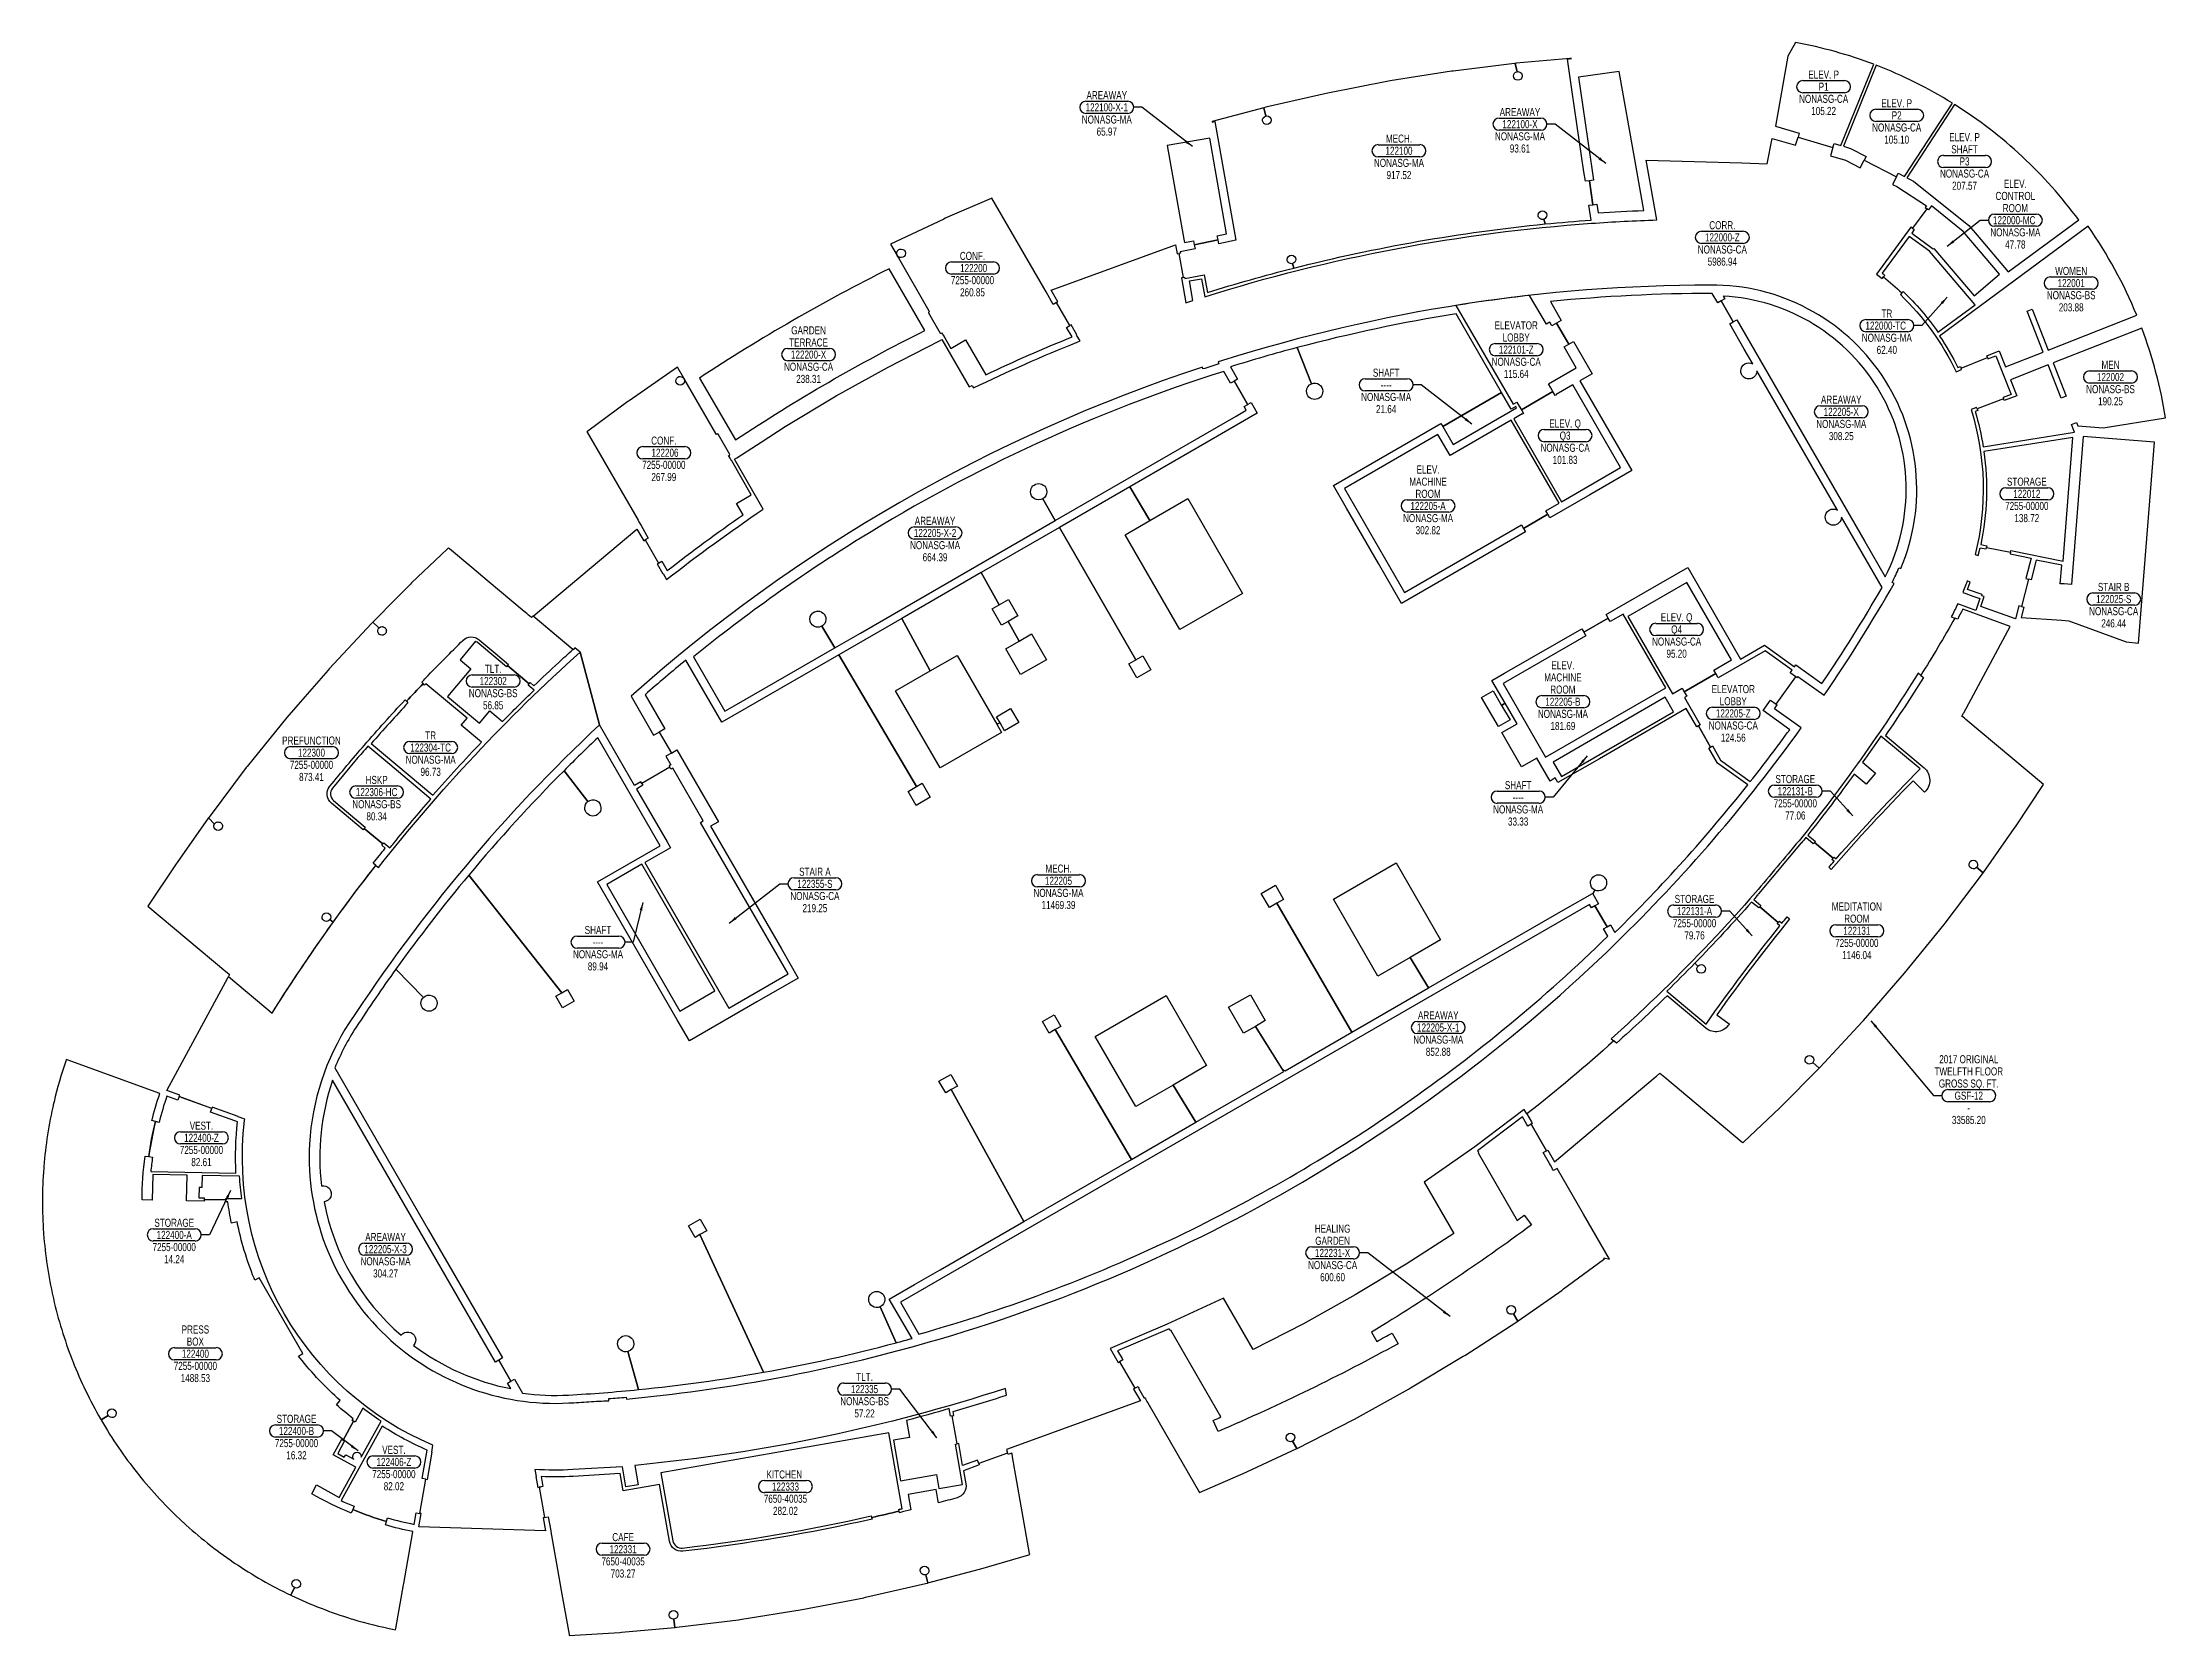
# Model space of a CAD drawing. Extents: x -1739 to 1408, y 4945 to 7308.
import ezdxf
from ezdxf.enums import TextEntityAlignment as Align

# ---------------------------------------------------------------- set-up
doc = ezdxf.new("R2010")
doc.units = 0
doc.header["$LTSCALE"] = 48
doc.header["$MEASUREMENT"] = 0
doc.layers.get('0').update_dxf_attribs({"linetype": 'CONTINUOUS'})
for name, color, linetype in [('AREA', 3, 'CONTINUOUS'), ('AREA2', 1, 'CONTINUOUS'), ('COSTC', 6, 'CONTINUOUS'), ('PLINE2', 5, 'CONTINUOUS'), ('ROOMNA', 4, 'CONTINUOUS'), ('ROOMNO', 4, 'CONTINUOUS'), ('ROOMOV', 4, 'CONTINUOUS')]:
    doc.layers.add(name, color=color, linetype=linetype)
doc.dimstyles.get("Standard").update_dxf_attribs({"dimtxt": 0.18, "dimasz": 12, "dimexe": 0.18, "dimexo": 0.0625, "dimgap": 0.09, "dimtad": 0, "dimtih": 1, "dimtoh": 1, "dimdec": 4, "dimzin": 0, "dimtxsty": 'STANDARD', "dimcen": 0.09, "dimazin": 3, "dimtfac": 1, "dimtdec": 4, "dimtofl": 0, "dimtmove": 0, "dimatfit": 3, "dimtolj": 1, "dimtzin": 0})

# ---------------------------------------------------------------- blocks, each defined once
blk = doc.blocks.new('ROOM')
at = {"layer": 'ROOMOV'}
for p, q in [((-31, 9), (31, 9)), ((31, -9), (-31, -9))]:
    blk.add_line(p, q, dxfattribs=at)
for centre, start, end in [((-31, 0), 90, 270), ((31, 0), 270, 90)]:
    blk.add_arc(centre, 9.04, start, end, dxfattribs=at)
at = {"width": 0.75, "flags": 1}
for tag, p in [('FLCOND', (-60, -60)), ('FLTYPE', (-60, -48)), ('FLFIN', (-60, -36)), ('USER1', (60, -48)), ('USER2', (60, -60)), ('ICRA', (60, -36)), ('WLCOND', (-60, -96)), ('WLTYPE', (-60, -84)), ('WLFIN', (-60, -72)), ('BLDG', (-24, -84)), ('SITE', (-24, -72)), ('FLR', (-24, -96)), ('UCODE', (24, -72)), ('UDESC', (24, -84)), ('FCODE', (24, -96)), ('USER3', (60, -72)), ('USER4', (60, -84)), ('USER5', (60, -96)), ('CLTYPE', (-60, -120)), ('CLFIN', (-60, -108)), ('COSTCD', (-24, -108)), ('DEPTD', (-24, -120)), ('DIVISION', (24, -120)), ('FDESC', (24, -108)), ('USER6', (60, -108)), ('USER7', (60, -120)), ('CLCOND', (-60, -132)), ('CLHT', (-60, -144)), ('BASE', (-60, -156)), ('CHDATE', (-24, -144)), ('CBACK', (-24, -156)), ('RDES', (-24, -132)), ('PRCONTACT', (24, -156)), ('CONTACT', (24, -132)), ('OCCUP', (24, -144)), ('BLOCK2', (60, -156)), ('BLOCK', (60, -144)), ('USER8', (60, -132))]:
    blk.add_attdef(tag, text='', height=6, dxfattribs=at).set_placement(p, align=Align.MIDDLE_CENTER)
at = {"layer": 'AREA', "width": 0.75}
blk.add_attdef('AREA', text='', height=12, dxfattribs=at).set_placement((0, -36), align=Align.MIDDLE_CENTER)
at = {"layer": 'AREA2', "width": 0.75}
blk.add_attdef('AREA2', text='', height=12, dxfattribs=at).set_placement((0, -36), align=Align.MIDDLE_CENTER)
at = {"layer": 'COSTC', "width": 0.75}
blk.add_attdef('COSTC', text='', height=12, dxfattribs=at).set_placement((0, -18), align=Align.MIDDLE_CENTER)
at = {"layer": 'ROOMNA', "width": 0.75}
for tag, p in [('RMNAA', (0, 54)), ('RMNAB', (0, 36)), ('RMNAC', (0, 18))]:
    blk.add_attdef(tag, text='', height=12, dxfattribs=at).set_placement(p, align=Align.MIDDLE_CENTER)
at = {"layer": 'ROOMNO', "width": 0.75}
blk.add_attdef('RMNU', text='', height=12, dxfattribs=at).set_placement((0, 0), align=Align.MIDDLE_CENTER)

msp = doc.modelspace()

# ---------------------------------------------------------------- linework, layer by layer
at = {"layer": 'PLINE2', "color": 6}
for points in [[(975.7, 7275.1, 0.044736), (859.8, 7307.5), (848.5, 7287.3), (830.2, 7183.3), (865.2, 7172.9), (863.5, 7167.2), (915.2, 7151.9), (916.9, 7157.6), (927, 7154.6)], [(528.9, 7234.2), (521.8, 7282.8), (527.7, 7283.7), (527.7, 7283.9), (527.7, 7283.9), (525.2, 7283.7), (445.5, 7276.6), (445.5, 7276.6), (444.3, 7276.5), (446.9, 7264.1, -0.476081), (454.7, 7257.8, -1), (441.9, 7257.8, -0.354939), (446.9, 7264.1), (444.3, 7276.5), (443.2, 7276.4), (352.2, 7265.1), (349.7, 7264.8), (258.9, 7250.4), (256.5, 7249.9), (166.3, 7232.4), (163.8, 7231.9), (74.4, 7211.4), (72, 7210.8), (71.3, 7210.6), (74.4, 7198.4, -0.062075), (76, 7198.6, -1), (76, 7185.8, -0.883107), (74.4, 7198.4), (71.3, 7210.6), (-5.2, 7190.2), (-5, 7189.5), (-0.9, 7190.4), (30.2, 7014.3), (4.8, 7009), (3.6, 7014.9), (-31.7, 7007.6), (-30.5, 7001.7), (-52.6, 6997.1), (-52.2, 6995), (-54.6, 6994.6), (-48.3, 6959.1), (-45.9, 6959.6), (-45.5, 6957.6), (-16.7, 6962.7), (-12.1, 6936.8, -0.013201), (115.8, 6972.9), (114, 6979.6, -0.491678), (106, 6985.8, -1), (118.8, 6985.8, -0.340772), (114, 6979.6), (115.8, 6972.9, -0.037647), (488.8, 7038.3), (486.6, 7045.4, -0.506012), (478.2, 7051.5, -1), (491, 7051.5, -0.32801), (486.6, 7045.4), (488.8, 7038.3, -0.006761), (556.6, 7044.1), (553.4, 7066), (559.4, 7066.9), (554.2, 7102.5), (548.2, 7101.6), (546.2, 7115.5)], [(1092.3, 7217.5, 0.046851), (979.5, 7273.6), (930.8, 7153.5), (941.5, 7150.3), (964.5, 7138.3), (961.7, 7133), (1009.3, 7108.2), (1012.1, 7113.5), (1021.3, 7108.6)], [(598.5, 7264.6), (537.9, 7255.8), (540.8, 7236), (558.1, 7117.2), (560.1, 7103.4), (554.2, 7102.5), (559.4, 7066.9), (565.3, 7067.7), (567.2, 7054.7, -0.006706), (634.9, 7058.4), (621.6, 7133.7)], [(1279.6, 7044.4, 0.093938), (1095.7, 7215.3), (1024.9, 7106.8), (1034.7, 7101.6), (1116.9, 7035.9), (1128.9, 7021.7), (1175.2, 6967.2)], [(-713.2, 6689.5), (-709.7, 6691.5), (-673.9, 6714.8), (-638.1, 6738), (-562.5, 6783.4), (-485.5, 6826.1), (-409.4, 6864.9), (-405.8, 6866.9), (-365.3, 6796.7), (-360.9, 6798.8), (-358.8, 6795.1, -0.016739), (-205, 6863.3), (-201, 6864.9), (-206, 6873.6), (-205.5, 6873.8), (-214.1, 6888.8), (-216.1, 6887.7), (-235.8, 6921.9), (-233.9, 6923), (-233.9, 6923), (-243.9, 6940.3), (-59.4, 7007.4), (-57, 6994.1), (-54.6, 6994.6), (-48.3, 6959.1), (-50.7, 6958.7), (-44, 6921.5), (-33.8, 6924.8), (-38.9, 6953.8), (-20.7, 6957), (-16, 6930.5, -0.058243), (557.3, 7039.3, -0.004827), (605.7, 7042.3, -0.004827), (654.2, 7044.3), (638.6, 7133.1), (709.5, 7131), (780.4, 7128.8), (817.7, 7127.7), (825.4, 7165.2), (859.8, 7155), (863.5, 7167.2), (915.2, 7151.9), (911.6, 7139.6), (933.8, 7133.1), (955.8, 7121.7), (961.7, 7133), (1009.3, 7108.2), (1003.6, 7097.1), (1010.1, 7093.7), (1053.9, 7065.1), (1052.2, 7062.8), (1054.7, 7060.9), (1033.4, 7031.9), (1030.9, 7033.7), (979.8, 6964.1), (988.2, 6957.5), (990.3, 6959.8, -0.022273), (1017.3, 6936), (1015.2, 6933.7, -0.088862), (1098.2, 6819.1), (1106.1, 6822.3), (1105.2, 6824.6), (1144.2, 6840.3), (1145.1, 6838.1), (1156.8, 6842.8), (1179.3, 6785.6), (1167.5, 6781.1), (1168.3, 6778.8), (1129.1, 6764), (1128.2, 6766.2), (1120.2, 6763.2, -0.136598), (1126.2, 6548.1), (1130.8, 6546.5), (1133.6, 6558.2), (1142.6, 6556.4), (1143.1, 6558.8), (1178.4, 6551.6), (1177.9, 6549.2), (1209, 6542.9), (1201.2, 6512.8), (1205.1, 6511.8), (1194.6, 6471.1), (1190.8, 6472.1), (1185.7, 6452.6), (1134.3, 6471.3), (1139.4, 6485.7), (1135.8, 6487), (1136.4, 6488.7), (1114.8, 6496.3), (1118.9, 6507.3), (1114.3, 6508.9, -0.004446), (1111.9, 6502.3, -0.006867), (1107.8, 6492), (1112.3, 6490.2), (1122.7, 6486.5), (1133.2, 6482.8), (1127, 6465.2), (1100.3, 6475, -0.014343), (1090.8, 6456), (1096.2, 6454, -0.009823), (1045.5, 6369), (1041.6, 6372.3, -0.030357), (865, 6123.7, 0.000548), (800.5, 6046.8, -0.019831), (663.4, 5902, -0.010461), (586.7, 5830.1), (590.5, 5826.9, -0.016724), (461.5, 5718.6), (457.7, 5725.2), (421, 5697.6), (384.3, 5670), (309.1, 5617.3), (353, 5541.2), (282.7, 5495.6), (207.1, 5450.3), (130.1, 5407.5), (55.5, 5369.4), (11.5, 5445.5), (-71.7, 5406.8), (-156.2, 5370.7), (-144.3, 5350.1), (-142.3, 5351.2), (-119.6, 5311.8), (-121.5, 5310.7), (-111.5, 5293.4), (-310.2, 5221.1), (-308.3, 5215.8), (-351, 5200.2), (-352.9, 5205.4), (-375, 5197.4), (-380.7, 5229.9), (-383.1, 5229.5), (-390.4, 5270.9), (-388, 5271.3), (-389, 5277.2, 0.008213), (-309.8, 5301.6), (-311.6, 5311.5, -0.054789), (-856.2, 5197.9), (-861, 5197.1), (-856, 5168.5), (-874.2, 5165.4), (-879.4, 5195.4), (-953.1, 5191.1, -0.030161), (-1009.1, 5191.4), (-1007.3, 5181.2), (-1007.8, 5181.1), (-1004.9, 5164.7), (-1002.7, 5165.1), (-994.8, 5120.3), (-997.1, 5119.9), (-993.6, 5100.6), (-1087.3, 5103.4), (-1181.1, 5106.2), (-1177.6, 5125.9), (-1179.8, 5126.3), (-1170.8, 5177), (-1168.6, 5176.6), (-1161.5, 5216.8), (-1162, 5217.1), (-1160.3, 5227.2, -0.333735), (-1439.6, 5709), (-1439.4, 5710.7), (-1449.1, 5714.2), (-1449, 5714.8), (-1487.4, 5728.8), (-1488.2, 5726.7), (-1536.6, 5744.3), (-1535.8, 5746.4), (-1554.6, 5753.2), (-1464.6, 5920.5), (-1463.5, 5922.6), (-1398.6, 5868.2, -0.02658), (-1244.9, 6087.2), (-1240.9, 6084.1, -0.043589), (-942, 6403.5), (-913.5, 6295.5, 0.059919), (-1284.3, 5853.8, 0.131941), (-1343.2, 5674, 0.446679), (-958.7, 5290, 0.003307), (-929.1, 5291.8, -0.007146), (-899.5, 5293.4), (-899.7, 5296.4, 0.002687), (-873.8, 5298.6), (-873.4, 5295.8, 0.044327), (-444.2, 5374.8, 0.125996), (594.1, 5972.4, 0.043611), (868.4, 6291), (828.7, 6319.5), (832.8, 6325.2), (831.3, 6326.3), (860.4, 6366.9), (862, 6365.8), (863.1, 6367.5), (902.3, 6339.4, 0.020268), (1006, 6505.3), (1003.1, 6506.9, 0.01991), (1013.2, 6528.6), (1016, 6527.4, 0.538745), (733.7, 6947.7, 0.076218), (10.4, 6835.8, 0.002155), (3.7, 6833.6), (4.6, 6830.8, 0.002532), (-18.7, 6823.3), (-19.6, 6826.1, 0.102254), (-866.6, 6338.2), (-833.1, 6280.2), (-824.8, 6284.9), (-806.8, 6253.7), (-815.1, 6249), (-807.7, 6236.3), (-810.2, 6234.8), (-808.9, 6232.6), (-850.5, 6208.6), (-852, 6211.3), (-861.7, 6205.7), (-913.5, 6295.5), (-942, 6403.5), (-949.8, 6410), (-952.4, 6406.8), (-1011.8, 6456.6), (-857.8, 6585.9), (-847.8, 6568.5), (-845.8, 6569.7), (-826, 6535.5), (-828, 6534.3), (-819.4, 6519.4), (-818.9, 6519.8), (-813.9, 6511, -0.017648), (-670.5, 6615.5), (-691.8, 6652.5), (-713.2, 6689.5)], [(-235.8, 6921.9), (-240.6, 6919.1), (-251.4, 6937.7), (-251.4, 6937.7), (-254.7, 6943.4), (-254.7, 6943.4), (-331.6, 7076.7), (-332.8, 7076.2), (-400.7, 7046.7), (-402.8, 7045.7), (-481.8, 7008.2), (-472.1, 6991.4), (-471.9, 6991.6, -0.577355), (-466.3, 7001.2, -1), (-466.3, 6988.4, -0.267945), (-471.9, 6991.6), (-472.1, 6991.4), (-424.9, 6909.7), (-424.9, 6909.7), (-424.1, 6908.3), (-425.7, 6907.3), (-425.5, 6906.9), (-425.8, 6906.7), (-408.3, 6876.4), (-408, 6876.6), (-407.7, 6876.2), (-406.1, 6877.1), (-405.2, 6875.6), (-405.2, 6875.6), (-404, 6873.5), (-401.6, 6869.3), (-401.6, 6869.4), (-392.7, 6853.9), (-370.6, 6866.6), (-340.7, 6814.8, -0.013839), (-212.8, 6870.9), (-220.9, 6884.9), (-216.1, 6887.7)], [(1058.4, 6998), (1028.4, 7020), (988.4, 6965.2, -0.003072), (992.3, 6962.1), (990.3, 6959.8, -0.022273), (1017.3, 6936), (1019.3, 6938.3, -0.048958), (1071, 6877.8), (1125.9, 6918.4)], [(1293.6, 7034.9), (1073.4, 6872, -0.033282), (1100.6, 6825.3), (1104.3, 6826.8), (1105.2, 6824.6), (1144.2, 6840.3), (1143.2, 6842.6), (1161.7, 6850), (1171, 6826.4), (1226.8, 6848.4), (1203.1, 6908.9), (1210.5, 6911.8), (1234.3, 6851.3), (1365.7, 6903, 0.05546)], [(-484.1, 6971.9, 0.014872), (-627, 6895, 0.014872), (-765, 6809.8), (-712, 6718, -0.015473), (-574.1, 6803.4, -0.015471), (-431.2, 6880.2)], [(-15.7, 6712.9), (-127.1, 6648.5), (-97.4, 6598.6), (-41.3, 6631), (39.8, 6490.5), (-53.1, 6436.8), (-134.2, 6577.3), (-97.4, 6598.6), (-127.1, 6648.5), (-231.5, 6588.3), (-118, 6392.1), (-107.9, 6397.9), (-95.9, 6377.1), (-116.7, 6365.1), (-128.7, 6385.9), (-118, 6392.1), (-231.5, 6588.3), (-347.5, 6521.3), (-321, 6473.4), (-307, 6481.5), (-293, 6457.2), (-307.5, 6448.9), (-291.4, 6419.8), (-272.9, 6430.5), (-250.8, 6392.1), (-289.1, 6370), (-311.2, 6408.3), (-291.4, 6419.8), (-307.5, 6448.9), (-317.3, 6443.2), (-331.3, 6467.5), (-321, 6473.4), (-347.5, 6521.3), (-465.4, 6453.2), (-423.3, 6375.5), (-383.3, 6398.6), (-324.3, 6296.4), (-319.6, 6298.8), (-324.7, 6307.7), (-303.9, 6319.7), (-291.9, 6298.9), (-312.7, 6286.9), (-319.6, 6298.8), (-324.3, 6296.4), (-317.3, 6284.3), (-408.4, 6231.7), (-474.4, 6346), (-423.3, 6375.5), (-465.4, 6453.2), (-558.5, 6399.5), (-443.6, 6204), (-435.2, 6208.9), (-423.2, 6188.1), (-444, 6176.1), (-456, 6196.9), (-443.6, 6204), (-558.5, 6399.5), (-731.9, 6299.4), (-731.9, 6299.4), (-785.2, 6391.7, 0.008272), (-845.9, 6340.3), (-816.6, 6289.7), (-824.8, 6284.9), (-806.8, 6253.7), (-798.6, 6258.5), (-737.1, 6151.9), (-748.8, 6145.1), (-643.8, 5963.3), (-618.9, 5920.1), (-680, 5884.8), (-780.2, 5827), (-798.2, 5858.2), (-916.2, 6062.6), (-823.5, 6116.1), (-916, 6276.4, 0.00726), (-966, 6227.6), (-930.5, 6181.9, -0.623777), (-911.2, 6172.4, -1), (-935.2, 6172.4, -0.231696), (-930.5, 6181.9), (-966, 6227.6, 0.021811), (-1107.2, 6072.7), (-969.4, 5898.2), (-960.8, 5903.2), (-950.8, 5885.8), (-968.1, 5875.8), (-978.1, 5893.2), (-969.4, 5898.2), (-1107.2, 6072.7, 0.01838), (-1215.4, 5933.1), (-1174.5, 5891.4, -0.664882), (-1154.1, 5882.9, -1), (-1178.1, 5882.9, -0.201287), (-1174.5, 5891.4), (-1215.4, 5933.1, 0.010802), (-1274.1, 5847.4, 0.048485), (-1305.7, 5786.8), (-1167.5, 5547.4), (-1057.4, 5356.7), (-1062.6, 5353.7), (-1044.6, 5322.5), (-1039.4, 5325.5), (-1027.3, 5304.7, 0.048333), (-959.3, 5301.7, 0.010813), (-855.6, 5309.8), (-871.3, 5366.2, -0.496017), (-886.5, 5377.8, -1), (-862.5, 5377.8, -0.336883), (-871.3, 5366.2), (-855.6, 5309.8, 0.019473), (-670.2, 5335.5), (-764.5, 5539.6), (-771.6, 5535.5), (-781.6, 5552.8), (-764.3, 5562.8), (-754.3, 5545.5), (-764.5, 5539.6), (-670.2, 5335.5, 0.020965), (-473.5, 5379.3), (-497.3, 5432.5, -0.543764), (-514.3, 5443.4, -1), (-490.3, 5443.4, -0.295535), (-497.3, 5432.5), (-473.5, 5379.3, 0.002531), (-450, 5385.7), (-483.7, 5444), (-446.4, 5465.5), (-408.1, 5487.6), (-408.1, 5487.6), (-284.1, 5559.2), (-391.8, 5754.8), (-400.1, 5750), (-410.1, 5767.3), (-392.7, 5777.3), (-382.7, 5760), (-391.8, 5754.8), (-284.1, 5559.2), (-124.8, 5651.2), (-238, 5843.6), (-246.8, 5838.5), (-256.8, 5855.8), (-239.5, 5865.8), (-229.5, 5848.5), (-238, 5843.6), (-124.8, 5651.2), (-29.2, 5706.4), (-63.1, 5761.5), (-118.4, 5729.5), (-178.4, 5833.4), (-73.4, 5894.1), (-13.4, 5790.2), (-63.1, 5761.5), (-29.2, 5706.4), (101.1, 5781.6), (59, 5848.5), (41.4, 5838.4), (19.3, 5876.7), (51.6, 5895.4), (73.7, 5857), (59, 5848.5), (98.9, 5785), (103, 5782.7), (201.8, 5839.7), (91, 6031.2), (79.8, 6024.8), (67.8, 6045.6), (88.6, 6057.6), (100.6, 6036.8), (91, 6031.2), (201.8, 5839.7), (315.7, 5905.5), (288.7, 5950.7), (240.7, 5923), (174.7, 6037.3), (267.6, 6091), (333.6, 5976.6), (288.7, 5950.7), (315.7, 5905.5), (424.6, 5968.3), (518.8, 6022.7), (518.8, 6022.7), (558.7, 6045.7), (559.2, 6044.8), (562.2, 6050.6, -0.278646), (555.8, 6061.2, -1), (579.8, 6061.2, -0.564154), (562.2, 6050.6), (559.2, 6044.8), (567.7, 6030.1), (562.5, 6027.2), (580.5, 5996), (585.7, 5999), (592.1, 5987.7, 0.030642), (789, 6206.6), (744.2, 6238.8), (731.3, 6261.2), (733.9, 6262.7), (715.9, 6293.9), (713.3, 6292.4), (697.6, 6319.6), (569.1, 6245.4), (507.6, 6209.9), (503.6, 6216.8), (495.8, 6212.3), (476.2, 6246.3), (476.1, 6246.4), (453.6, 6233.4), (424.4, 6284), (446.9, 6297), (429.3, 6327.6), (424.1, 6324.5), (436.6, 6302.9), (419.3, 6292.9), (394.3, 6336.2), (411.6, 6346.2), (424.1, 6324.5), (429.3, 6327.6), (409.8, 6361.3), (428.5, 6372.1), (542.8, 6438.1), (545.8, 6432.9), (582.2, 6453.9), (579.2, 6459.1), (637.6, 6492.8), (699.9, 6528.8), (778.3, 6393), (813.8, 6413.5), (858.3, 6381.6), (860.3, 6384.5), (899, 6356.7, 0.017869), (988.1, 6499.2), (927.8, 6603.5, -0.998588), (903.8, 6603.6, -0.576409), (921.8, 6614), (802.6, 6820.4, -0.998588), (778.6, 6820.5, -0.576409), (796.6, 6830.9), (783.9, 6852.8), (783.9, 6852.8), (762.4, 6890), (767.6, 6893), (749.6, 6924.2), (744.4, 6921.2), (736.2, 6935.3, 0.024771), (496.3, 6923.3), (512.4, 6895.4), (505.5, 6891.4), (523.5, 6860.2), (530.4, 6864.2), (558.1, 6816.2), (540, 6805.8), (616.9, 6672.6), (554.7, 6636.7), (495.6, 6602.6), (492.6, 6607.8), (456.3, 6586.8), (459.3, 6581.6), (275.7, 6475.6), (275.7, 6475.6), (241.4, 6535), (241.4, 6535), (194.2, 6616.7), (194.2, 6616.7), (174.7, 6650.5), (334, 6742.5), (336.7, 6738), (423.9, 6788.4), (356.6, 6905.1, 0.025078), (120.9, 6855), (142.4, 6801.4, -0.530832), (158.9, 6790.2, -1), (134.9, 6790.2, -0.306479), (142.4, 6801.4), (120.9, 6855, 0.010712), (22, 6826.5), (32.6, 6808.1), (27.4, 6805.1), (47.4, 6770.5), (52.6, 6773.5), (61.8, 6757.6)], [(523.5, 6860.2), (505.5, 6891.4), (498.6, 6887.4), (495.6, 6892.6), (490.4, 6889.6), (465.6, 6932.4, 0.01141), (356.4, 6917.5), (441.1, 6770.9), (446.8, 6774.1), (450.3, 6768.1), (453.3, 6762.9), (500.1, 6789.9), (497.1, 6795.1), (497.1, 6795.1), (493.6, 6801.1), (534.6, 6824.9), (516.6, 6856.2)], [(752.3, 6931.5), (754.8, 6927.2), (749.6, 6924.2), (767.6, 6893), (772.8, 6896), (962.6, 6567.3), (962.6, 6567.3), (992.8, 6514.9, 0.541946)], [(1373.2, 6883.9), (1241.8, 6832.2), (1261.2, 6782.9), (1253.7, 6780), (1234.3, 6829.3), (1178.5, 6807.4), (1187.8, 6783.6), (1169.2, 6776.5), (1168.3, 6778.8), (1129.1, 6764), (1129.9, 6761.7), (1126.2, 6760.2, -0.032984), (1138, 6708), (1273.6, 6729.4), (1269.1, 6740.9), (1276.5, 6743.8), (1278.4, 6739), (1315.8, 6736.1), (1408.4, 6750.7, 0.050799)], [(-737.7, 6726.7), (-738, 6726.5), (-738.3, 6726.9), (-739.9, 6726), (-740.8, 6727.5), (-788.2, 6809.6), (-788.4, 6809.4, -0.15168), (-787.3, 6805.8, -1), (-800.1, 6805.8, -0.736593), (-788.4, 6809.4), (-788.2, 6809.6), (-797.6, 6825.9), (-869.6, 6776.2), (-871.5, 6774.9), (-930.7, 6731), (-932, 6730), (-931.9, 6729.8), (-856.3, 6599), (-856.3, 6599), (-855, 6596.8), (-855, 6596.8), (-851.7, 6591), (-851.7, 6591), (-841, 6572.4), (-845.8, 6569.7), (-826, 6535.5), (-821.2, 6538.2), (-813.2, 6524.3, -0.013839), (-700.6, 6607), (-710.3, 6623.8), (-688.3, 6636.5), (-717.4, 6687), (-717.5, 6687.2), (-719.8, 6691.1), (-721, 6693.3), (-721, 6693.3), (-721.9, 6694.8), (-720.3, 6695.7), (-720.5, 6696.2), (-720.2, 6696.4)], [(-526.6, 6431.7), (-237.6, 6598.6), (-256.2, 6630.9, -0.577751), (-274.3, 6641.3, -1), (-250.3, 6641.3, -0.267627), (-256.2, 6630.9), (-237.6, 6598.6), (30.6, 6753.5), (30.6, 6753.5), (45.4, 6762), (42.2, 6767.5), (48, 6770.8), (28, 6805.4), (22.2, 6802.1), (12, 6819.8, 0.06201), (-526.6, 6572.3, 0.031662), (-774, 6396.4), (-727.5, 6315.8), (-713.6, 6323.8), (-564.6, 6409.8), (-583.6, 6442.1), (-584.6, 6441.4), (-585.2, 6441.2), (-587.9, 6440.4), (-588.5, 6440.4), (-591.3, 6440.4), (-591.9, 6440.6), (-594.6, 6441.4), (-595.1, 6441.7), (-597.5, 6443.2), (-597.9, 6443.7), (-599.7, 6445.8), (-600, 6446.4), (-601.1, 6448.9), (-601.2, 6449.5), (-601.6, 6452.3), (-601.1, 6455.7), (-600.9, 6456.2), (-599.7, 6458.8), (-599.3, 6459.2), (-597.5, 6461.4), (-597, 6461.7), (-594.6, 6463.2), (-594, 6463.4), (-591.3, 6464.2), (-590.7, 6464.2), (-587.9, 6464.2), (-587.4, 6464), (-584.6, 6463.2), (-584.1, 6462.9), (-581.8, 6461.4), (-581.4, 6460.9), (-579.5, 6458.8), (-579.3, 6458.3), (-578.1, 6455.7), (-578, 6455.1), (-577.6, 6452.3), (-577.7, 6451.7), (-578.1, 6448.9), (-578.3, 6448.4), (-579.5, 6445.8), (-579.9, 6445.4), (-581.8, 6443.2), (-582.2, 6442.9), (-583.6, 6442.1), (-564.6, 6409.8)], [(1271, 6721.7), (1139, 6700.9, -0.085534), (1134.6, 6563), (1143.6, 6561.2), (1143.1, 6558.8), (1178.4, 6551.6), (1178.9, 6554), (1256.7, 6538.1)], [(-1025, 6463.7), (-1080, 6509.8), (-1102.6, 6528.8), (-1136, 6556.8), (-1137.2, 6557.9), (-1138.5, 6556.7), (-1148.1, 6547.6), (-1191.9, 6506), (-1193.5, 6504.4), (-1213.2, 6484.5), (-1249.5, 6448), (-1240.4, 6439.3), (-1239.9, 6439.6), (-1238.3, 6440.7), (-1237.8, 6440.8), (-1235.8, 6441.2), (-1235.3, 6441.1), (-1233.4, 6440.7), (-1232.9, 6440.4), (-1231.3, 6439.3), (-1231, 6438.9), (-1229.9, 6437.3), (-1229.8, 6436.7), (-1229.4, 6434.8), (-1229.5, 6434.3), (-1229.9, 6432.4), (-1230.2, 6431.9), (-1231.3, 6430.3), (-1231.7, 6430), (-1233.4, 6428.9), (-1233.9, 6428.8), (-1235.8, 6428.4), (-1236.3, 6428.5), (-1238.3, 6428.9), (-1238.7, 6429.2), (-1240.3, 6430.3), (-1240.6, 6430.7), (-1241.7, 6432.4), (-1241.8, 6432.9), (-1242.2, 6434.8), (-1242.1, 6435.3), (-1241.7, 6437.3), (-1241.4, 6437.7), (-1240.4, 6439.2), (-1249.5, 6448), (-1249.9, 6447.6), (-1251.6, 6445.8), (-1314.2, 6378.5), (-1315.8, 6376.7), (-1350.1, 6337.2), (-1350.1, 6337.2), (-1376.9, 6306.4), (-1435.5, 6234), (-1437, 6232.2), (-1492.3, 6158.9), (-1493.2, 6157.7), (-1484.3, 6148.5, -0.060576), (-1483.3, 6149.8), (-1483.3, 6149.8), (-1483.3, 6149.8, -0.098485), (-1481.2, 6151.1), (-1481.2, 6151.1), (-1481.2, 6151.1, -0.098484), (-1478.8, 6151.6), (-1478.8, 6151.6), (-1478.8, 6151.6, -0.098485), (-1476.3, 6151.1), (-1476.3, 6151.1), (-1476.3, 6151.1, -0.098486), (-1474.3, 6149.8), (-1474.3, 6149.8), (-1474.3, 6149.8, -0.098489), (-1472.9, 6147.7), (-1472.9, 6147.7), (-1472.9, 6147.7, -0.098491), (-1472.4, 6145.2, -1), (-1485.2, 6145.2), (-1485.2, 6145.2), (-1485.2, 6145.2, -0.098489), (-1484.7, 6147.7), (-1484.7, 6147.7), (-1484.7, 6147.7, -0.037686), (-1484.3, 6148.5), (-1493.2, 6157.7), (-1493.7, 6157), (-1539.7, 6091.5), (-1539.7, 6091.5), (-1541.1, 6089.4), (-1541.1, 6089.5), (-1582.8, 6026.6), (-1467.4, 5930), (-1465.5, 5928.3), (-1465.5, 5928.3, 0.234588), (-1465.3, 5928.1), (-1465.3, 5928.1), (-1462, 5925.4), (-1463.5, 5922.6), (-1398.6, 5868.2, -0.016142), (-1308, 6003.2), (-1313.1, 6006.8, -0.728423), (-1324.7, 6010.5, -1), (-1311.9, 6010.5, -0.157124), (-1313.1, 6006.8), (-1308, 6003.2, -0.010434), (-1244.9, 6087.2), (-1248.7, 6090.4, -0.002812), (-1231.1, 6112.7), (-1236.2, 6117), (-1234.7, 6118.9), (-1262.2, 6142), (-1263.8, 6140.1), (-1310.7, 6179.5, -0.410237), (-1313.1, 6204.6), (-1313.1, 6204.6, -0.007506), (-1262, 6265.4), (-1262, 6265.4, -0.008528), (-1201.7, 6332.6), (-1199.5, 6330.5, -0.003406), (-1174.8, 6356.7), (-1177, 6358.8, -0.000831), (-1171, 6365.2, -0.003837), (-1142.6, 6394.2, -0.003562), (-1115.9, 6420.8, -0.386143), (-1091.7, 6421.8), (-1068.1, 6401.9), (-1048.3, 6385.3), (-1049.9, 6383.5), (-1017.7, 6356.5), (-1016.2, 6358.3), (-1010.5, 6353.6, -0.004975), (-973.9, 6388, -0.002825), (-952.9, 6407.2), (-1011.8, 6456.6), (-1014.2, 6454.6), (-1019.1, 6458.7, 0.262687), (-1019.4, 6459), (-1021.2, 6460.5), (-1021.2, 6460.5), (-1025, 6463.7)], [(1112.1, 6303.7), (1110.2, 6305.3), (1106.6, 6308.3), (1109, 6312.8), (1109.2, 6313.2), (1178.2, 6441.4), (1107.7, 6467, -0.000268), (1100.3, 6452.5), (1096.2, 6454, -0.009823), (1045.5, 6369), (1049.3, 6365.8, -0.010175), (993.2, 6279.8), (1050.3, 6231.9, -0.45205), (1051.1, 6195.9), (1034, 6212.5, 0.015421), (912.7, 6081.2), (909, 6084.4, -0.001026), (916.9, 6093.3), (913.8, 6095.9), (915.4, 6097.8), (887.8, 6120.9), (886.2, 6119), (875.1, 6128.4, -0.001003), (868.7, 6120.5), (868.4, 6120.8), (805, 6045.2), (803.9, 6043.9), (804.2, 6043.6, -0.000943), (797.9, 6036.5), (808.3, 6027.8), (806.8, 6025.9), (834.3, 6002.7), (835.9, 6004.6), (839.7, 6001.4, -0.001031), (847.3, 6010.7), (851, 6007.7, 0.015399), (742.9, 5865.6), (761.6, 5852.1, -0.459192), (726.8, 5845.7), (726.8, 5845.7), (669.4, 5893.8, -0.010177), (594.4, 5823.6), (590.5, 5826.9, -0.016724), (461.5, 5718.6), (468.4, 5706.7), (468.4, 5706.7), (469.6, 5704.5), (467.7, 5703.4), (490.4, 5664), (492.4, 5665.1), (502.4, 5647.8), (651.7, 5773.1), (651.7, 5773.1), (653.7, 5774.7), (653.7, 5774.7), (658.8, 5779.1), (663.7, 5775), (664.1, 5775.5, 0.562786), (663.7, 5774.9), (665.9, 5773.1), (665.9, 5773.1), (780.6, 5676.9), (781.9, 5675.8), (783.1, 5677), (836.5, 5727.7), (838.2, 5729.3), (894.4, 5786), (895.1, 5786.7), (885.4, 5794.8, -0.701453), (874, 5798.9, -1), (886.8, 5798.9, -0.175466), (885.4, 5794.8), (895.1, 5786.7), (896.3, 5788), (958.8, 5855.2), (960.4, 5857), (1021.5, 5927.2), (1080.1, 5999.5), (1081.6, 6001.5), (1137, 6074.8), (1138, 6076.2), (1128.3, 6084.3, -0.699328), (1117, 6088.4, -1), (1129.8, 6088.4, -0.176936), (1128.3, 6084.3), (1138, 6076.2), (1138.4, 6076.7), (1184.1, 6141.8), (1185.7, 6144.2), (1185.7, 6144.2), (1227.4, 6207)], [(-1049.9, 6383.5), (-1051.5, 6381.6), (-1094.9, 6418, 0.053398), (-1097.2, 6419.6), (-1120.1, 6392.2), (-1104, 6378.7), (-1138.5, 6337.5), (-1091.5, 6298.1), (-1076.1, 6316.4), (-1057.1, 6300.6, -0.006552), (-1010.2, 6347), (-1019.3, 6354.6), (-1017.7, 6356.5)], [(822.9, 6332.3), (831.3, 6326.3), (860.4, 6366.9), (852.1, 6372.9), (854.7, 6376.6), (814.8, 6405.3), (745.3, 6365.1), (744.6, 6366.4), (741.6, 6371.6), (694.8, 6344.6), (697.8, 6339.4), (698.5, 6338.1), (695.1, 6336.1), (718.6, 6295.4), (715.9, 6293.9), (733.9, 6262.7), (736.6, 6264.3), (748.8, 6243), (792.8, 6211.4, 0.010048), (851.2, 6288.4), (811.7, 6316.8)], [(-1118.4, 6295.1), (-1109.8, 6305.4), (-1170.7, 6356.6, 0.000255), (-1172.6, 6354.6), (-1174.8, 6356.7, 0.003406), (-1199.5, 6330.5), (-1197.3, 6328.4, 0.007724), (-1251.8, 6267.8), (-1160.3, 6191.1, -0.010591), (-1088.4, 6269.9)], [(-1163.4, 6185.6), (-1224.2, 6236.6), (-1256.8, 6264, 0.002437), (-1273.6, 6244.5), (-1283.3, 6233), (-1309.3, 6201.6, 0.410103), (-1307.6, 6183.2), (-1298, 6175.2), (-1260.7, 6143.9), (-1262.2, 6142), (-1234.7, 6118.9), (-1233.1, 6120.7), (-1224.1, 6113.2, -0.000892), (-1218.4, 6120.1, -0.008493)], [(1044.7, 6230.3), (986.5, 6279, -0.004716), (959.3, 6240.1), (978.3, 6224.1), (964.5, 6207.7), (946.8, 6222.6, -0.011267), (878.1, 6132.2), (889.4, 6122.8), (887.8, 6120.9), (915.4, 6097.8), (916.9, 6099.6), (920.1, 6097, -0.015707)], [(-467.3, 5439.6), (-439.9, 5392.1, 0.043975), (-46.2, 5541.8, 0.039452), (279.9, 5732.9, 0.040844), (581.6, 5982.1), (575.3, 5993), (580.5, 5996), (562.5, 6027.2), (557.3, 6024.2), (554.3, 6029.4)], [(836.7, 5997.6), (832.8, 6000.9), (834.3, 6002.7), (806.8, 6025.9), (805.2, 6024), (794.7, 6032.8, -0.012281), (710.5, 5942.2), (715.2, 5937.9, -0.683523), (726.3, 5933.6, -1), (713.5, 5933.6, -0.187985), (715.2, 5937.9), (710.5, 5942.2, -0.00584), (669, 5900.6), (727.1, 5851.8, -0.015707)], [(-1357.5, 5357), (-1359.4, 5359.5), (-1353, 5363.2), (-1418, 5475.8), (-1424.4, 5472.1), (-1425.6, 5475), (-1425.6, 5475, -0.045344), (-1450.6, 5558.4), (-1459, 5556.7, -0.01649), (-1464.4, 5588.5), (-1467.4, 5588.5), (-1467.3, 5591), (-1499.3, 5591.6), (-1499.4, 5589.2), (-1525.6, 5589.7), (-1524.8, 5627.8), (-1575.8, 5628.7), (-1576.6, 5590.7), (-1591.6, 5591, -0.032694), (-1587, 5656), (-1581.6, 5655.3, -0.026839), (-1571.7, 5707.3), (-1577, 5708.7, -0.020935), (-1565.3, 5748.8), (-1565.3, 5748.8), (-1565.3, 5748.8), (-1702.4, 5798.7), (-1704, 5799.3), (-1704.8, 5797.1, 0.02431), (-1722.1, 5736.6), (-1722.7, 5734.2, 0.036628), (-1737.2, 5640.5), (-1737.4, 5638, 0.037074), (-1737.6, 5542.2), (-1737.5, 5540.8, 0.036628), (-1723.5, 5447.1), (-1723, 5444.7, 0.036628), (-1695.2, 5354.1), (-1694.2, 5351.8, 0.036641), (-1653.2, 5266.4), (-1653.2, 5266.4), (-1652.2, 5264.8), (-1641.7, 5271.3, -0.1401), (-1642.7, 5274.7, -1), (-1629.9, 5274.7, -0.754232), (-1641.7, 5271.3), (-1652.2, 5264.8), (-1651.9, 5264.2), (-1651.9, 5264.2, 0.036641), (-1598.5, 5186), (-1597, 5184, 0.03707), (-1531.6, 5113.9), (-1530.6, 5113), (-1530.6, 5113, 0.036726), (-1456.3, 5053.9), (-1456.3, 5053.9), (-1454.3, 5052.6), (-1454.3, 5052.6, 0.037091), (-1371.1, 5005), (-1365.7, 5016.2, -0.287254), (-1369.3, 5021.9, -1), (-1356.5, 5021.9, -0.553695), (-1365.7, 5016.2), (-1371.1, 5005), (-1369.9, 5004.4), (-1369.9, 5004.4, 0.036726), (-1281.4, 4970.1), (-1281.4, 4970.1), (-1279.2, 4969.4), (-1279.2, 4969.4, 0.024552), (-1217.6, 4954.1), (-1215.9, 4953.7), (-1215.5, 4955.5), (-1215.5, 4955.5), (-1204.2, 5020.1), (-1204.2, 5020.1), (-1203.7, 5022.5), (-1203.7, 5022.5), (-1190.2, 5099.1), (-1190.2, 5099.2, -0.020935), (-1230.8, 5109.1), (-1229.3, 5114.4, -0.026839), (-1279.3, 5131.8), (-1281.4, 5126.7, -0.032694), (-1340, 5155.3), (-1332.8, 5168.4), (-1299.4, 5150), (-1274.8, 5194.7), (-1308.2, 5213.1), (-1295.5, 5236.1), (-1293.4, 5234.9), (-1277.9, 5262.9), (-1280, 5264.1), (-1278.6, 5266.7, -0.016491), (-1303.4, 5287.2), (-1297.7, 5293.7, -0.045344)], [(-1309, 5768.5, 0.114056), (-1325.5, 5611.9, -1.060557), (-1321.8, 5588.3, 0.168081), (-1207.5, 5390.3, -1.058918), (-1188.9, 5375.3, 0.11406), (-1045, 5311.3), (-1049.8, 5319.5), (-1044.6, 5322.5), (-1062.6, 5353.7), (-1067.8, 5350.7)], [(-1532.1, 5742.6), (-1536.6, 5744.3), (-1538.5, 5739), (-1554.9, 5745, 0.020801), (-1566.3, 5706), (-1571.7, 5707.3, 0.00548), (-1574.1, 5696.8, 0.021355), (-1581.6, 5655.3), (-1576.1, 5654.6, 0.011097), (-1578.6, 5633), (-1452.3, 5630.7, -0.040277), (-1450, 5706.9), (-1454.2, 5708.4), (-1454.2, 5708.4), (-1490.1, 5721.4), (-1488.2, 5726.7)], [(513.9, 5457.5), (516, 5459), (575.3, 5502.6), (576.6, 5503.6), (575.8, 5505), (584, 5503.4), (545.5, 5570), (506.4, 5637.7), (501, 5634.5), (499.7, 5636.9), (499.7, 5636.9), (498.3, 5639.2), (498.3, 5639.2), (496.3, 5642.7), (496.3, 5642.7), (495, 5644.9), (495, 5644.9), (485.6, 5661.2), (490.4, 5664), (467.7, 5703.4), (462.9, 5700.6), (461.6, 5702.8), (461.6, 5702.8), (455.1, 5714.1), (388.5, 5664.1), (390.2, 5661.7), (389.1, 5660.9), (447, 5560.7, 0.001068), (457.6, 5568.5), (468.3, 5554, -0.02311), (231, 5394.9), (238.9, 5381.2, 0.002171), (261.8, 5393.7), (270.5, 5377.9), (270.5, 5377.9, -0.02462), (4, 5247.8), (-3.5, 5264.2, 0.001051), (8, 5269.2), (-66.3, 5398), (-67.6, 5397.4), (-68.8, 5400.1), (-145.3, 5367.5), (-138.7, 5356), (-138.7, 5356), (-137.5, 5354), (-142.3, 5351.2), (-119.6, 5311.8), (-114.8, 5314.6), (-113.6, 5312.6), (-114.5, 5312.1), (-106.3, 5297.9, 0.257215), (-106, 5297.8), (-106, 5297.9, 0.450041), (-106, 5298.2), (-105.8, 5298), (-105.3, 5298.3), (-104, 5295.9), (-104, 5295.9), (-101.8, 5292.1), (-101.8, 5292.1), (-100.6, 5290.1), (-100.6, 5290.1), (-23.8, 5157), (45.2, 5187.2), (47.5, 5188.2), (120.7, 5222.5), (114.2, 5233.4, -0.581341), (104.6, 5238.9, -1), (117.4, 5238.9, -0.264749), (114.2, 5233.4), (120.7, 5222.5), (120.9, 5222.6), (203.9, 5265), (206, 5266.1), (285.9, 5310.4), (288.9, 5312.2), (367.3, 5359.2), (369.4, 5360.5), (446.4, 5410.4), (447.9, 5411.4), (441.5, 5422.3, -0.577563), (431.9, 5427.9, -1), (444.7, 5427.9, -0.267778), (441.5, 5422.3), (447.9, 5411.4), (448.4, 5411.8)], [(-1447, 5626.4), (-1502.5, 5627.4), (-1502.9, 5609.4), (-1507.1, 5609.5), (-1507.4, 5594.2), (-1499.3, 5594), (-1499.3, 5591.6), (-1467.3, 5591), (-1467.3, 5593.4), (-1443.8, 5593, -0.017908)], [(-1237.1, 5262.8, -0.017932), (-1264.4, 5282.3), (-1275.8, 5261.7), (-1277.9, 5262.9), (-1293.4, 5234.9), (-1291.2, 5233.7), (-1301.5, 5215), (-1291.7, 5209.6), (-1289.7, 5213.1), (-1277.8, 5206.5, -0.173584), (-1279.3, 5210.5, -1), (-1266.5, 5210.5, -0.041205), (-1266.6, 5209.5)], [(-385.5, 5229.1), (-383.1, 5229.5), (-390.4, 5270.9), (-392.8, 5270.4), (-394.8, 5281.6, -0.006477), (-458.4, 5264.1), (-454, 5239), (-477.6, 5234.9), (-467, 5174.3), (-414, 5183.7), (-410.4, 5163), (-375, 5169.2)], [(-1168.9, 5220, -0.039925), (-1235.4, 5255.7), (-1296.5, 5145.2, 0.010754), (-1277.3, 5136.9), (-1279.3, 5131.8, 0.026839), (-1229.3, 5114.4), (-1227.8, 5119.6, 0.020801), (-1188.3, 5110), (-1185.3, 5127.2), (-1179.8, 5126.3), (-1170.8, 5177), (-1176.3, 5178)], [(-484.5, 5245.9), (-822.5, 5186.3), (-804.7, 5085.6, 0.395507), (-790.3, 5074.9, 0.026865), (-510.5, 5122.4), (-509.9, 5120.1, 0.003969), (-469, 5129.6), (-469.6, 5132, 0.000478), (-464.7, 5133.2)], [(-425, 5041.5, -0.340538), (-429.7, 5035.3), (-426.5, 5023.1), (-350, 5043.3), (-347.8, 5043.9), (-277.1, 5064.8), (-275.5, 5065.3), (-275.8, 5067), (-288.1, 5136.9), (-301, 5210.1), (-301.8, 5214.4), (-302, 5215.7), (-305.2, 5214.6), (-307.5, 5213.7), (-308.3, 5215.8), (-351, 5200.2), (-350.3, 5198.1), (-373.6, 5189.6), (-370.2, 5170.2, -0.390417), (-383.3, 5149.4, -0.002711), (-411, 5141.9), (-411.9, 5146.7), (-411.9, 5146.7), (-414.5, 5161.6), (-455.8, 5154.3), (-451.8, 5131.4, -0.001616), (-468.4, 5127.3), (-469, 5129.6, -0.003969), (-509.9, 5120.1), (-509.3, 5117.7, -0.026873), (-789.7, 5070.1, -0.397774), (-809.5, 5084.9), (-824.4, 5169.1), (-878.1, 5159.7), (-882.6, 5185.2), (-952.6, 5181.1, -0.024956), (-999.8, 5180.8), (-997.2, 5166), (-1000.6, 5165.5), (-1000.6, 5165.3), (-1002.7, 5165), (-994.8, 5120.3), (-989.3, 5121.2), (-985.7, 5100.3), (-985.6, 5100.3), (-984.9, 5096.1), (-984.4, 5093.3), (-975.6, 5042.9), (-970.1, 5012), (-961.5, 4962.8), (-958.6, 4946.7), (-958.3, 4945.1), (-883.1, 4949.8), (-880.6, 4950), (-801.6, 4957), (-803, 4969.5, -0.445464), (-810, 4975.8, -1), (-797.2, 4975.8, -0.383639), (-803, 4969.5), (-801.6, 4957), (-801.1, 4957), (-798.6, 4957.3), (-707.5, 4968.6), (-705.1, 4968.9), (-613.1, 4983.5), (-613.1, 4983.5), (-521.7, 5001.2), (-519.2, 5001.8), (-429.9, 5022.3), (-427.2, 5022.9), (-426.5, 5023.1), (-429.7, 5035.3, -0.491938), (-437.8, 5041.5, -1)]]:
    msp.add_lwpolyline(points, format="xyb", close=True, dxfattribs=at)
for points in [[(-6.6, 7154), (-8.7, 7165.8), (-71.6, 7154.7), (-47.1, 7015.8), (-46.2, 7010.7), (-32.9, 7013.4), (-31.7, 7007.6), (3.6, 7014.9), (2.4, 7020.7), (16.4, 7023.7), (-6.6, 7154)], [(1119.8, 7014), (1108.5, 7027.3), (1061.4, 7065), (1057.1, 7059.2), (1054.7, 7060.9), (1033.4, 7031.9), (1035.8, 7030.1), (1032, 7024.9), (1062.6, 7002.5), (1063.9, 7001), (1065.1, 7002), (1124.6, 6931.8), (1162.3, 6963.8)], [(513, 6626.5), (600.5, 6677), (529.5, 6799.9), (504.8, 6785.7), (505.2, 6785.1), (503.4, 6784.1), (500.1, 6789.9), (453.3, 6762.9), (456.7, 6757.1), (454.9, 6756.1), (454.5, 6756.7), (442, 6749.4)], [(446.1, 6765.6), (445, 6767.5), (438.2, 6763.6), (423.9, 6788.4), (336.7, 6738), (352, 6711.3)], [(438.4, 6747.3), (347.6, 6694.9), (329.6, 6726.1), (191.1, 6646.1), (280.1, 6492), (453.3, 6592), (456.3, 6586.8), (492.6, 6607.8), (489.6, 6613), (509.4, 6624.3)], [(1391.8, 6714.8), (1286.4, 6723.1), (1269.2, 6503.8), (1258.3, 6504.5), (1252.2, 6504.9), (1254.4, 6532.3), (1216.5, 6540), (1209, 6510.8), (1205.1, 6511.8), (1194.6, 6471.1), (1198.5, 6470.1), (1194.5, 6454.6), (1254, 6450.7), (1264.9, 6450), (1349.9, 6418.8), (1368.5, 6416.5)], [(698.8, 6506.8), (611.3, 6456.3), (677.5, 6341.6), (691.8, 6349.8), (694.8, 6344.6), (741.6, 6371.6), (738.6, 6376.8), (765, 6392.1)], [(604.4, 6459.8), (585.2, 6448.7), (582.2, 6453.9), (545.8, 6432.9), (548.8, 6427.7), (426.2, 6356.9), (489.2, 6247.9), (667.3, 6350.7)], [(679.1, 6314.8), (666.6, 6336.4), (500.4, 6240.4), (512.9, 6218.8)], [(-763.6, 6150.7), (-759.6, 6153), (-804.9, 6231.4), (-807.4, 6230), (-808.9, 6232.6), (-850.5, 6208.6), (-848.9, 6206), (-858.6, 6200.4), (-813.3, 6122), (-808.3, 6113.3), (-846.3, 6091.4), (-721.6, 5875.5), (-633.9, 5926.2)], [(-850.8, 6088.8), (-902.5, 6058.9), (-794.2, 5871.2), (-742.4, 5901.1)]]:
    msp.add_lwpolyline(points, close=True, dxfattribs=at)

# ---------------------------------------------------------------- block references
at = {"layer": 'ROOMNO'}
ref = msp.add_blockref('ROOM', (901.5, 7241.9), dxfattribs=at)
ref.add_attrib('RMNU', 'P1', dxfattribs={"height": 12, "width": 0.75}).set_placement((901.5, 7241.9), align=Align.MIDDLE_CENTER)
ref.add_attrib('RMNAC', 'ELEV. P', dxfattribs={"layer": 'ROOMNA', "height": 12, "width": 0.75}).set_placement((901.5, 7259.9), align=Align.MIDDLE_CENTER)
ref.add_attrib('COSTC', 'NONASG-CA', dxfattribs={"layer": 'COSTC', "height": 12, "width": 0.75}).set_placement((901.5, 7223.9), align=Align.MIDDLE_CENTER)
ref.add_attrib('AREA2', '105.22', dxfattribs={"layer": 'AREA2', "height": 12, "width": 0.75}).set_placement((901.5, 7205.9), align=Align.MIDDLE_CENTER)
ref = msp.add_blockref('ROOM', (-161.3, 7211.3), dxfattribs=at)
ref.add_attrib('RMNU', '122100-X-1', dxfattribs={"height": 12, "width": 0.75}).set_placement((-161.3, 7211.3), align=Align.MIDDLE_CENTER)
ref.add_attrib('RMNAC', 'AREAWAY', dxfattribs={"layer": 'ROOMNA', "height": 12, "width": 0.75}).set_placement((-161.3, 7229.3), align=Align.MIDDLE_CENTER)
ref.add_attrib('COSTC', 'NONASG-MA', dxfattribs={"layer": 'COSTC', "height": 12, "width": 0.75}).set_placement((-161.3, 7193.3), align=Align.MIDDLE_CENTER)
ref.add_attrib('AREA2', '65.97', dxfattribs={"layer": 'AREA2', "height": 12, "width": 0.75}).set_placement((-161.3, 7175.3), align=Align.MIDDLE_CENTER)
ref = msp.add_blockref('ROOM', (451.3, 7186.3), dxfattribs=at)
ref.add_attrib('RMNU', '122100-X', dxfattribs={"height": 12, "width": 0.75}).set_placement((451.3, 7186.3), align=Align.MIDDLE_CENTER)
ref.add_attrib('RMNAC', 'AREAWAY', dxfattribs={"layer": 'ROOMNA', "height": 12, "width": 0.75}).set_placement((451.3, 7204.3), align=Align.MIDDLE_CENTER)
ref.add_attrib('COSTC', 'NONASG-MA', dxfattribs={"layer": 'COSTC', "height": 12, "width": 0.75}).set_placement((451.3, 7168.3), align=Align.MIDDLE_CENTER)
ref.add_attrib('AREA2', '93.61', dxfattribs={"layer": 'AREA2', "height": 12, "width": 0.75}).set_placement((451.3, 7150.3), align=Align.MIDDLE_CENTER)
ref = msp.add_blockref('ROOM', (1009.8, 7199.4), dxfattribs=at)
ref.add_attrib('RMNU', 'P2', dxfattribs={"height": 12, "width": 0.75}).set_placement((1009.8, 7199.4), align=Align.MIDDLE_CENTER)
ref.add_attrib('RMNAC', 'ELEV. P', dxfattribs={"layer": 'ROOMNA', "height": 12, "width": 0.75}).set_placement((1009.8, 7217.4), align=Align.MIDDLE_CENTER)
ref.add_attrib('COSTC', 'NONASG-CA', dxfattribs={"layer": 'COSTC', "height": 12, "width": 0.75}).set_placement((1009.8, 7181.4), align=Align.MIDDLE_CENTER)
ref.add_attrib('AREA2', '105.10', dxfattribs={"layer": 'AREA2', "height": 12, "width": 0.75}).set_placement((1009.8, 7163.4), align=Align.MIDDLE_CENTER)
ref = msp.add_blockref('ROOM', (271.9, 7146.9), dxfattribs=at)
ref.add_attrib('RMNU', '122100', dxfattribs={"height": 12, "width": 0.75}).set_placement((271.9, 7146.9), align=Align.MIDDLE_CENTER)
ref.add_attrib('RMNAC', 'MECH.', dxfattribs={"layer": 'ROOMNA', "height": 12, "width": 0.75}).set_placement((271.9, 7164.9), align=Align.MIDDLE_CENTER)
ref.add_attrib('COSTC', 'NONASG-MA', dxfattribs={"layer": 'COSTC', "height": 12, "width": 0.75}).set_placement((271.9, 7128.9), align=Align.MIDDLE_CENTER)
ref.add_attrib('AREA2', '917.52', dxfattribs={"layer": 'AREA2', "height": 12, "width": 0.75}).set_placement((271.9, 7110.9), align=Align.MIDDLE_CENTER)
ref = msp.add_blockref('ROOM', (1110.4, 7131.1), dxfattribs=at)
ref.add_attrib('RMNU', 'P3', dxfattribs={"height": 12, "width": 0.75}).set_placement((1110.4, 7131.1), align=Align.MIDDLE_CENTER)
ref.add_attrib('RMNAB', 'ELEV. P', dxfattribs={"layer": 'ROOMNA', "height": 12, "width": 0.75}).set_placement((1110.4, 7167.1), align=Align.MIDDLE_CENTER)
ref.add_attrib('RMNAC', 'SHAFT', dxfattribs={"layer": 'ROOMNA', "height": 12, "width": 0.75}).set_placement((1110.4, 7149.1), align=Align.MIDDLE_CENTER)
ref.add_attrib('COSTC', 'NONASG-CA', dxfattribs={"layer": 'COSTC', "height": 12, "width": 0.75}).set_placement((1110.4, 7113.1), align=Align.MIDDLE_CENTER)
ref.add_attrib('AREA2', '207.57', dxfattribs={"layer": 'AREA2', "height": 12, "width": 0.75}).set_placement((1110.4, 7095.1), align=Align.MIDDLE_CENTER)
ref = msp.add_blockref('ROOM', (1185.7, 7043.9), dxfattribs=at)
ref.add_attrib('RMNU', '122000-MC ', dxfattribs={"height": 12, "width": 0.75}).set_placement((1185.7, 7043.9), align=Align.MIDDLE_CENTER)
ref.add_attrib('RMNAA', 'ELEV.', dxfattribs={"layer": 'ROOMNA', "height": 12, "width": 0.75}).set_placement((1185.7, 7097.9), align=Align.MIDDLE_CENTER)
ref.add_attrib('RMNAB', 'CONTROL', dxfattribs={"layer": 'ROOMNA', "height": 12, "width": 0.75}).set_placement((1185.7, 7079.9), align=Align.MIDDLE_CENTER)
ref.add_attrib('RMNAC', 'ROOM', dxfattribs={"layer": 'ROOMNA', "height": 12, "width": 0.75}).set_placement((1185.7, 7061.9), align=Align.MIDDLE_CENTER)
ref.add_attrib('COSTC', 'NONASG-MA', dxfattribs={"layer": 'COSTC', "height": 12, "width": 0.75}).set_placement((1185.7, 7025.9), align=Align.MIDDLE_CENTER)
ref.add_attrib('AREA2', '47.78', dxfattribs={"layer": 'AREA2', "height": 12, "width": 0.75}).set_placement((1185.7, 7007.9), align=Align.MIDDLE_CENTER)
ref = msp.add_blockref('ROOM', (751.3, 7018.5), dxfattribs=at)
ref.add_attrib('RMNU', '122000-Z', dxfattribs={"height": 12, "width": 0.75}).set_placement((751.3, 7018.5), align=Align.MIDDLE_CENTER)
ref.add_attrib('RMNAC', 'CORR.', dxfattribs={"layer": 'ROOMNA', "height": 12, "width": 0.75}).set_placement((751.3, 7036.5), align=Align.MIDDLE_CENTER)
ref.add_attrib('COSTC', 'NONASG-CA', dxfattribs={"layer": 'COSTC', "height": 12, "width": 0.75}).set_placement((751.3, 7000.5), align=Align.MIDDLE_CENTER)
ref.add_attrib('AREA2', '5986.94', dxfattribs={"layer": 'AREA2', "height": 12, "width": 0.75}).set_placement((751.3, 6982.5), align=Align.MIDDLE_CENTER)
ref = msp.add_blockref('ROOM', (-360.4, 6973), dxfattribs=at)
ref.add_attrib('RMNU', ' 122200', dxfattribs={"height": 12, "width": 0.75}).set_placement((-360.4, 6973), align=Align.MIDDLE_CENTER)
ref.add_attrib('RMNAC', 'CONF.', dxfattribs={"layer": 'ROOMNA', "height": 12, "width": 0.75}).set_placement((-360.4, 6991), align=Align.MIDDLE_CENTER)
ref.add_attrib('COSTC', '7255-00000', dxfattribs={"layer": 'COSTC', "height": 12, "width": 0.75}).set_placement((-360.4, 6955), align=Align.MIDDLE_CENTER)
ref.add_attrib('AREA2', '260.85', dxfattribs={"layer": 'AREA2', "height": 12, "width": 0.75}).set_placement((-360.4, 6937), align=Align.MIDDLE_CENTER)
ref = msp.add_blockref('ROOM', (1268.5, 6950.7), dxfattribs=at)
ref.add_attrib('RMNU', '122001', dxfattribs={"height": 12, "width": 0.75}).set_placement((1268.5, 6950.7), align=Align.MIDDLE_CENTER)
ref.add_attrib('RMNAC', 'WOMEN', dxfattribs={"layer": 'ROOMNA', "height": 12, "width": 0.75}).set_placement((1268.5, 6968.7), align=Align.MIDDLE_CENTER)
ref.add_attrib('COSTC', 'NONASG-BS', dxfattribs={"layer": 'COSTC', "height": 12, "width": 0.75}).set_placement((1268.5, 6932.7), align=Align.MIDDLE_CENTER)
ref.add_attrib('AREA2', '203.88', dxfattribs={"layer": 'AREA2', "height": 12, "width": 0.75}).set_placement((1268.5, 6914.7), align=Align.MIDDLE_CENTER)
ref = msp.add_blockref('ROOM', (445.7, 6852), dxfattribs=at)
ref.add_attrib('RMNU', '122101-Z', dxfattribs={"height": 12, "width": 0.75}).set_placement((445.7, 6852), align=Align.MIDDLE_CENTER)
ref.add_attrib('RMNAB', 'ELEVATOR', dxfattribs={"layer": 'ROOMNA', "height": 12, "width": 0.75}).set_placement((445.7, 6888), align=Align.MIDDLE_CENTER)
ref.add_attrib('RMNAC', 'LOBBY', dxfattribs={"layer": 'ROOMNA', "height": 12, "width": 0.75}).set_placement((445.7, 6870), align=Align.MIDDLE_CENTER)
ref.add_attrib('COSTC', 'NONASG-CA', dxfattribs={"layer": 'COSTC', "height": 12, "width": 0.75}).set_placement((445.7, 6834), align=Align.MIDDLE_CENTER)
ref.add_attrib('AREA2', '115.64', dxfattribs={"layer": 'AREA2', "height": 12, "width": 0.75}).set_placement((445.7, 6816), align=Align.MIDDLE_CENTER)
ref = msp.add_blockref('ROOM', (995.2, 6887.6), dxfattribs=at)
ref.add_attrib('RMNU', '122000-TC ', dxfattribs={"height": 12, "width": 0.75}).set_placement((995.2, 6887.6), align=Align.MIDDLE_CENTER)
ref.add_attrib('RMNAC', 'TR', dxfattribs={"layer": 'ROOMNA', "height": 12, "width": 0.75}).set_placement((995.2, 6905.6), align=Align.MIDDLE_CENTER)
ref.add_attrib('COSTC', 'NONASG-MA', dxfattribs={"layer": 'COSTC', "height": 12, "width": 0.75}).set_placement((995.2, 6869.6), align=Align.MIDDLE_CENTER)
ref.add_attrib('AREA2', '62.40', dxfattribs={"layer": 'AREA2', "height": 12, "width": 0.75}).set_placement((995.2, 6851.6), align=Align.MIDDLE_CENTER)
ref = msp.add_blockref('ROOM', (-603.4, 6844.6), dxfattribs=at)
ref.add_attrib('RMNU', '122200-X', dxfattribs={"height": 12, "width": 0.75}).set_placement((-603.4, 6844.6), align=Align.MIDDLE_CENTER)
ref.add_attrib('RMNAB', 'GARDEN', dxfattribs={"layer": 'ROOMNA', "height": 12, "width": 0.75}).set_placement((-603.4, 6880.6), align=Align.MIDDLE_CENTER)
ref.add_attrib('RMNAC', 'TERRACE', dxfattribs={"layer": 'ROOMNA', "height": 12, "width": 0.75}).set_placement((-603.4, 6862.6), align=Align.MIDDLE_CENTER)
ref.add_attrib('COSTC', 'NONASG-CA', dxfattribs={"layer": 'COSTC', "height": 12, "width": 0.75}).set_placement((-603.4, 6826.6), align=Align.MIDDLE_CENTER)
ref.add_attrib('AREA2', '238.31', dxfattribs={"layer": 'AREA2', "height": 12, "width": 0.75}).set_placement((-603.4, 6808.6), align=Align.MIDDLE_CENTER)
ref = msp.add_blockref('ROOM', (1326.8, 6811.4), dxfattribs=at)
ref.add_attrib('RMNU', '122002', dxfattribs={"height": 12, "width": 0.75}).set_placement((1326.8, 6811.4), align=Align.MIDDLE_CENTER)
ref.add_attrib('RMNAC', 'MEN', dxfattribs={"layer": 'ROOMNA', "height": 12, "width": 0.75}).set_placement((1326.8, 6829.4), align=Align.MIDDLE_CENTER)
ref.add_attrib('COSTC', 'NONASG-BS', dxfattribs={"layer": 'COSTC', "height": 12, "width": 0.75}).set_placement((1326.8, 6793.4), align=Align.MIDDLE_CENTER)
ref.add_attrib('AREA2', '190.25', dxfattribs={"layer": 'AREA2', "height": 12, "width": 0.75}).set_placement((1326.8, 6775.4), align=Align.MIDDLE_CENTER)
ref = msp.add_blockref('ROOM', (252.9, 6799.8), dxfattribs=at)
ref.add_attrib('RMNU', '----', dxfattribs={"height": 12, "width": 0.75}).set_placement((252.9, 6799.8), align=Align.MIDDLE_CENTER)
ref.add_attrib('RMNAC', 'SHAFT', dxfattribs={"layer": 'ROOMNA', "height": 12, "width": 0.75}).set_placement((252.9, 6817.8), align=Align.MIDDLE_CENTER)
ref.add_attrib('COSTC', 'NONASG-MA', dxfattribs={"layer": 'COSTC', "height": 12, "width": 0.75}).set_placement((252.9, 6781.8), align=Align.MIDDLE_CENTER)
ref.add_attrib('AREA2', '21.64', dxfattribs={"layer": 'AREA2', "height": 12, "width": 0.75}).set_placement((252.9, 6763.8), align=Align.MIDDLE_CENTER)
ref = msp.add_blockref('ROOM', (927.6, 6759.8), dxfattribs=at)
ref.add_attrib('RMNU', '122205-X', dxfattribs={"height": 12, "width": 0.75}).set_placement((927.6, 6759.8), align=Align.MIDDLE_CENTER)
ref.add_attrib('RMNAC', 'AREAWAY', dxfattribs={"layer": 'ROOMNA', "height": 12, "width": 0.75}).set_placement((927.6, 6777.8), align=Align.MIDDLE_CENTER)
ref.add_attrib('COSTC', 'NONASG-MA', dxfattribs={"layer": 'COSTC', "height": 12, "width": 0.75}).set_placement((927.6, 6741.8), align=Align.MIDDLE_CENTER)
ref.add_attrib('AREA2', '308.25', dxfattribs={"layer": 'AREA2', "height": 12, "width": 0.75}).set_placement((927.6, 6723.8), align=Align.MIDDLE_CENTER)
ref = msp.add_blockref('ROOM', (518.2, 6724.5), dxfattribs=at)
ref.add_attrib('RMNU', 'Q3', dxfattribs={"height": 12, "width": 0.75}).set_placement((518.2, 6724.5), align=Align.MIDDLE_CENTER)
ref.add_attrib('RMNAC', 'ELEV. Q', dxfattribs={"layer": 'ROOMNA', "height": 12, "width": 0.75}).set_placement((518.2, 6742.5), align=Align.MIDDLE_CENTER)
ref.add_attrib('COSTC', 'NONASG-CA', dxfattribs={"layer": 'COSTC', "height": 12, "width": 0.75}).set_placement((518.2, 6706.5), align=Align.MIDDLE_CENTER)
ref.add_attrib('AREA2', '101.83', dxfattribs={"layer": 'AREA2', "height": 12, "width": 0.75}).set_placement((518.2, 6688.5), align=Align.MIDDLE_CENTER)
ref = msp.add_blockref('ROOM', (-818, 6699.1), dxfattribs=at)
ref.add_attrib('RMNU', ' 122206', dxfattribs={"height": 12, "width": 0.75}).set_placement((-818, 6699.1), align=Align.MIDDLE_CENTER)
ref.add_attrib('RMNAC', 'CONF.', dxfattribs={"layer": 'ROOMNA', "height": 12, "width": 0.75}).set_placement((-818, 6717.1), align=Align.MIDDLE_CENTER)
ref.add_attrib('COSTC', '7255-00000', dxfattribs={"layer": 'COSTC', "height": 12, "width": 0.75}).set_placement((-818, 6681.1), align=Align.MIDDLE_CENTER)
ref.add_attrib('AREA2', '267.99', dxfattribs={"layer": 'AREA2', "height": 12, "width": 0.75}).set_placement((-818, 6663.1), align=Align.MIDDLE_CENTER)
ref = msp.add_blockref('ROOM', (315, 6620.2), dxfattribs=at)
ref.add_attrib('RMNU', '122205-A', dxfattribs={"height": 12, "width": 0.75}).set_placement((315, 6620.2), align=Align.MIDDLE_CENTER)
ref.add_attrib('RMNAA', 'ELEV.', dxfattribs={"layer": 'ROOMNA', "height": 12, "width": 0.75}).set_placement((315, 6674.2), align=Align.MIDDLE_CENTER)
ref.add_attrib('RMNAB', 'MACHINE', dxfattribs={"layer": 'ROOMNA', "height": 12, "width": 0.75}).set_placement((315, 6656.2), align=Align.MIDDLE_CENTER)
ref.add_attrib('RMNAC', 'ROOM', dxfattribs={"layer": 'ROOMNA', "height": 12, "width": 0.75}).set_placement((315, 6638.2), align=Align.MIDDLE_CENTER)
ref.add_attrib('COSTC', 'NONASG-MA', dxfattribs={"layer": 'COSTC', "height": 12, "width": 0.75}).set_placement((315, 6602.2), align=Align.MIDDLE_CENTER)
ref.add_attrib('AREA2', '302.82', dxfattribs={"layer": 'AREA2', "height": 12, "width": 0.75}).set_placement((315, 6584.2), align=Align.MIDDLE_CENTER)
ref = msp.add_blockref('ROOM', (1202.7, 6638.2), dxfattribs=at)
ref.add_attrib('RMNU', '122012', dxfattribs={"height": 12, "width": 0.75}).set_placement((1202.7, 6638.2), align=Align.MIDDLE_CENTER)
ref.add_attrib('RMNAC', 'STORAGE', dxfattribs={"layer": 'ROOMNA', "height": 12, "width": 0.75}).set_placement((1202.7, 6656.2), align=Align.MIDDLE_CENTER)
ref.add_attrib('COSTC', '7255-00000', dxfattribs={"layer": 'COSTC', "height": 12, "width": 0.75}).set_placement((1202.7, 6620.2), align=Align.MIDDLE_CENTER)
ref.add_attrib('AREA2', '138.72', dxfattribs={"layer": 'AREA2', "height": 12, "width": 0.75}).set_placement((1202.7, 6602.2), align=Align.MIDDLE_CENTER)
ref = msp.add_blockref('ROOM', (-415.9, 6580.1), dxfattribs=at)
ref.add_attrib('RMNU', '122205-X-2', dxfattribs={"height": 12, "width": 0.75}).set_placement((-415.9, 6580.1), align=Align.MIDDLE_CENTER)
ref.add_attrib('RMNAC', 'AREAWAY', dxfattribs={"layer": 'ROOMNA', "height": 12, "width": 0.75}).set_placement((-415.9, 6598.1), align=Align.MIDDLE_CENTER)
ref.add_attrib('COSTC', 'NONASG-MA', dxfattribs={"layer": 'COSTC', "height": 12, "width": 0.75}).set_placement((-415.9, 6562.1), align=Align.MIDDLE_CENTER)
ref.add_attrib('AREA2', '664.39', dxfattribs={"layer": 'AREA2', "height": 12, "width": 0.75}).set_placement((-415.9, 6544.1), align=Align.MIDDLE_CENTER)
ref = msp.add_blockref('ROOM', (1331.5, 6482.1), dxfattribs=at)
ref.add_attrib('RMNU', '122025-S', dxfattribs={"height": 12, "width": 0.75}).set_placement((1331.5, 6482.1), align=Align.MIDDLE_CENTER)
ref.add_attrib('RMNAC', 'STAIR B', dxfattribs={"layer": 'ROOMNA', "height": 12, "width": 0.75}).set_placement((1331.5, 6500.1), align=Align.MIDDLE_CENTER)
ref.add_attrib('COSTC', 'NONASG-CA', dxfattribs={"layer": 'COSTC', "height": 12, "width": 0.75}).set_placement((1331.5, 6464.1), align=Align.MIDDLE_CENTER)
ref.add_attrib('AREA2', '246.44', dxfattribs={"layer": 'AREA2', "height": 12, "width": 0.75}).set_placement((1331.5, 6446.1), align=Align.MIDDLE_CENTER)
ref = msp.add_blockref('ROOM', (683.5, 6437.1), dxfattribs=at)
ref.add_attrib('RMNU', 'Q4', dxfattribs={"height": 12, "width": 0.75}).set_placement((683.5, 6437.1), align=Align.MIDDLE_CENTER)
ref.add_attrib('RMNAC', 'ELEV. Q', dxfattribs={"layer": 'ROOMNA', "height": 12, "width": 0.75}).set_placement((683.5, 6455.1), align=Align.MIDDLE_CENTER)
ref.add_attrib('COSTC', 'NONASG-CA', dxfattribs={"layer": 'COSTC', "height": 12, "width": 0.75}).set_placement((683.5, 6419.1), align=Align.MIDDLE_CENTER)
ref.add_attrib('AREA2', '95.20', dxfattribs={"layer": 'AREA2', "height": 12, "width": 0.75}).set_placement((683.5, 6401.1), align=Align.MIDDLE_CENTER)
ref = msp.add_blockref('ROOM', (514.9, 6329.9), dxfattribs=at)
ref.add_attrib('RMNU', '122205-B', dxfattribs={"height": 12, "width": 0.75}).set_placement((514.9, 6329.9), align=Align.MIDDLE_CENTER)
ref.add_attrib('RMNAA', 'ELEV.', dxfattribs={"layer": 'ROOMNA', "height": 12, "width": 0.75}).set_placement((514.9, 6383.9), align=Align.MIDDLE_CENTER)
ref.add_attrib('RMNAB', 'MACHINE', dxfattribs={"layer": 'ROOMNA', "height": 12, "width": 0.75}).set_placement((514.9, 6365.9), align=Align.MIDDLE_CENTER)
ref.add_attrib('RMNAC', 'ROOM', dxfattribs={"layer": 'ROOMNA', "height": 12, "width": 0.75}).set_placement((514.9, 6347.9), align=Align.MIDDLE_CENTER)
ref.add_attrib('COSTC', 'NONASG-MA', dxfattribs={"layer": 'COSTC', "height": 12, "width": 0.75}).set_placement((514.9, 6311.9), align=Align.MIDDLE_CENTER)
ref.add_attrib('AREA2', '181.69', dxfattribs={"layer": 'AREA2', "height": 12, "width": 0.75}).set_placement((514.9, 6293.9), align=Align.MIDDLE_CENTER)
ref = msp.add_blockref('ROOM', (-1071, 6360.6), dxfattribs=at)
ref.add_attrib('RMNU', '122302', dxfattribs={"height": 12, "width": 0.75}).set_placement((-1071, 6360.6), align=Align.MIDDLE_CENTER)
ref.add_attrib('RMNAC', 'TLT.', dxfattribs={"layer": 'ROOMNA', "height": 12, "width": 0.75}).set_placement((-1071, 6378.6), align=Align.MIDDLE_CENTER)
ref.add_attrib('COSTC', 'NONASG-BS', dxfattribs={"layer": 'COSTC', "height": 12, "width": 0.75}).set_placement((-1071, 6342.6), align=Align.MIDDLE_CENTER)
ref.add_attrib('AREA2', '56.85', dxfattribs={"layer": 'AREA2', "height": 12, "width": 0.75}).set_placement((-1071, 6324.6), align=Align.MIDDLE_CENTER)
ref = msp.add_blockref('ROOM', (767.5, 6312.6), dxfattribs=at)
ref.add_attrib('RMNU', '122205-Z', dxfattribs={"height": 12, "width": 0.75}).set_placement((767.5, 6312.6), align=Align.MIDDLE_CENTER)
ref.add_attrib('RMNAB', 'ELEVATOR', dxfattribs={"layer": 'ROOMNA', "height": 12, "width": 0.75}).set_placement((767.5, 6348.6), align=Align.MIDDLE_CENTER)
ref.add_attrib('RMNAC', 'LOBBY', dxfattribs={"layer": 'ROOMNA', "height": 12, "width": 0.75}).set_placement((767.5, 6330.6), align=Align.MIDDLE_CENTER)
ref.add_attrib('COSTC', 'NONASG-CA', dxfattribs={"layer": 'COSTC', "height": 12, "width": 0.75}).set_placement((767.5, 6294.6), align=Align.MIDDLE_CENTER)
ref.add_attrib('AREA2', '124.56', dxfattribs={"layer": 'AREA2', "height": 12, "width": 0.75}).set_placement((767.5, 6276.6), align=Align.MIDDLE_CENTER)
ref = msp.add_blockref('ROOM', (-1340.4, 6254.3), dxfattribs=at)
ref.add_attrib('RMNU', '122300', dxfattribs={"height": 12, "width": 0.75}).set_placement((-1340.4, 6254.3), align=Align.MIDDLE_CENTER)
ref.add_attrib('RMNAC', 'PREFUNCTION', dxfattribs={"layer": 'ROOMNA', "height": 12, "width": 0.75}).set_placement((-1340.4, 6272.3), align=Align.MIDDLE_CENTER)
ref.add_attrib('COSTC', '7255-00000', dxfattribs={"layer": 'COSTC', "height": 12, "width": 0.75}).set_placement((-1340.4, 6236.3), align=Align.MIDDLE_CENTER)
ref.add_attrib('AREA2', '873.41', dxfattribs={"layer": 'AREA2', "height": 12, "width": 0.75}).set_placement((-1340.4, 6218.3), align=Align.MIDDLE_CENTER)
ref = msp.add_blockref('ROOM', (-1163.7, 6261.9), dxfattribs=at)
ref.add_attrib('RMNU', '122304-TC', dxfattribs={"height": 12, "width": 0.75}).set_placement((-1163.7, 6261.9), align=Align.MIDDLE_CENTER)
ref.add_attrib('RMNAC', 'TR', dxfattribs={"layer": 'ROOMNA', "height": 12, "width": 0.75}).set_placement((-1163.7, 6279.9), align=Align.MIDDLE_CENTER)
ref.add_attrib('COSTC', 'NONASG-MA', dxfattribs={"layer": 'COSTC', "height": 12, "width": 0.75}).set_placement((-1163.7, 6243.9), align=Align.MIDDLE_CENTER)
ref.add_attrib('AREA2', '96.73', dxfattribs={"layer": 'AREA2', "height": 12, "width": 0.75}).set_placement((-1163.7, 6225.9), align=Align.MIDDLE_CENTER)
ref = msp.add_blockref('ROOM', (-1243.8, 6195.9), dxfattribs=at)
ref.add_attrib('RMNU', '122306-HC', dxfattribs={"height": 12, "width": 0.75}).set_placement((-1243.8, 6195.9), align=Align.MIDDLE_CENTER)
ref.add_attrib('RMNAC', 'HSKP', dxfattribs={"layer": 'ROOMNA', "height": 12, "width": 0.75}).set_placement((-1243.8, 6213.9), align=Align.MIDDLE_CENTER)
ref.add_attrib('COSTC', 'NONASG-BS', dxfattribs={"layer": 'COSTC', "height": 12, "width": 0.75}).set_placement((-1243.8, 6177.9), align=Align.MIDDLE_CENTER)
ref.add_attrib('AREA2', '80.34', dxfattribs={"layer": 'AREA2', "height": 12, "width": 0.75}).set_placement((-1243.8, 6159.9), align=Align.MIDDLE_CENTER)
ref = msp.add_blockref('ROOM', (448.6, 6188.2), dxfattribs=at)
ref.add_attrib('RMNU', '----', dxfattribs={"height": 12, "width": 0.75}).set_placement((448.6, 6188.2), align=Align.MIDDLE_CENTER)
ref.add_attrib('RMNAC', 'SHAFT', dxfattribs={"layer": 'ROOMNA', "height": 12, "width": 0.75}).set_placement((448.6, 6206.2), align=Align.MIDDLE_CENTER)
ref.add_attrib('COSTC', 'NONASG-MA', dxfattribs={"layer": 'COSTC', "height": 12, "width": 0.75}).set_placement((448.6, 6170.2), align=Align.MIDDLE_CENTER)
ref.add_attrib('AREA2', '33.33', dxfattribs={"layer": 'AREA2', "height": 12, "width": 0.75}).set_placement((448.6, 6152.2), align=Align.MIDDLE_CENTER)
ref = msp.add_blockref('ROOM', (859.5, 6197.2), dxfattribs=at)
ref.add_attrib('RMNU', '122131-B', dxfattribs={"height": 12, "width": 0.75}).set_placement((859.5, 6197.2), align=Align.MIDDLE_CENTER)
ref.add_attrib('RMNAC', 'STORAGE', dxfattribs={"layer": 'ROOMNA', "height": 12, "width": 0.75}).set_placement((859.5, 6215.2), align=Align.MIDDLE_CENTER)
ref.add_attrib('COSTC', '7255-00000', dxfattribs={"layer": 'COSTC', "height": 12, "width": 0.75}).set_placement((859.5, 6179.2), align=Align.MIDDLE_CENTER)
ref.add_attrib('AREA2', '77.06', dxfattribs={"layer": 'AREA2', "height": 12, "width": 0.75}).set_placement((859.5, 6161.2), align=Align.MIDDLE_CENTER)
ref = msp.add_blockref('ROOM', (-594, 6059.8), dxfattribs=at)
ref.add_attrib('RMNU', '122355-S', dxfattribs={"height": 12, "width": 0.75}).set_placement((-594, 6059.8), align=Align.MIDDLE_CENTER)
ref.add_attrib('RMNAC', 'STAIR A', dxfattribs={"layer": 'ROOMNA', "height": 12, "width": 0.75}).set_placement((-594, 6077.8), align=Align.MIDDLE_CENTER)
ref.add_attrib('COSTC', 'NONASG-CA', dxfattribs={"layer": 'COSTC', "height": 12, "width": 0.75}).set_placement((-594, 6041.8), align=Align.MIDDLE_CENTER)
ref.add_attrib('AREA2', '219.25', dxfattribs={"layer": 'AREA2', "height": 12, "width": 0.75}).set_placement((-594, 6023.8), align=Align.MIDDLE_CENTER)
ref = msp.add_blockref('ROOM', (-232.9, 6064.4), dxfattribs=at)
ref.add_attrib('RMNU', '122205', dxfattribs={"height": 12, "width": 0.75}).set_placement((-232.9, 6064.4), align=Align.MIDDLE_CENTER)
ref.add_attrib('RMNAC', 'MECH.', dxfattribs={"layer": 'ROOMNA', "height": 12, "width": 0.75}).set_placement((-232.9, 6082.4), align=Align.MIDDLE_CENTER)
ref.add_attrib('COSTC', 'NONASG-MA', dxfattribs={"layer": 'COSTC', "height": 12, "width": 0.75}).set_placement((-232.9, 6046.4), align=Align.MIDDLE_CENTER)
ref.add_attrib('AREA2', '11469.39', dxfattribs={"layer": 'AREA2', "height": 12, "width": 0.75}).set_placement((-232.9, 6028.4), align=Align.MIDDLE_CENTER)
ref = msp.add_blockref('ROOM', (710.1, 6019.4), dxfattribs=at)
ref.add_attrib('RMNU', '122131-A', dxfattribs={"height": 12, "width": 0.75}).set_placement((710.1, 6019.4), align=Align.MIDDLE_CENTER)
ref.add_attrib('RMNAC', 'STORAGE', dxfattribs={"layer": 'ROOMNA', "height": 12, "width": 0.75}).set_placement((710.1, 6037.4), align=Align.MIDDLE_CENTER)
ref.add_attrib('COSTC', '7255-00000', dxfattribs={"layer": 'COSTC', "height": 12, "width": 0.75}).set_placement((710.1, 6001.4), align=Align.MIDDLE_CENTER)
ref.add_attrib('AREA2', '79.76', dxfattribs={"layer": 'AREA2', "height": 12, "width": 0.75}).set_placement((710.1, 5983.4), align=Align.MIDDLE_CENTER)
ref = msp.add_blockref('ROOM', (950.7, 5990.2), dxfattribs=at)
ref.add_attrib('RMNU', '122131', dxfattribs={"height": 12, "width": 0.75}).set_placement((950.7, 5990.2), align=Align.MIDDLE_CENTER)
ref.add_attrib('RMNAB', 'MEDITATION', dxfattribs={"layer": 'ROOMNA', "height": 12, "width": 0.75}).set_placement((950.7, 6026.2), align=Align.MIDDLE_CENTER)
ref.add_attrib('RMNAC', 'ROOM', dxfattribs={"layer": 'ROOMNA', "height": 12, "width": 0.75}).set_placement((950.7, 6008.2), align=Align.MIDDLE_CENTER)
ref.add_attrib('COSTC', '7255-00000', dxfattribs={"layer": 'COSTC', "height": 12, "width": 0.75}).set_placement((950.7, 5972.2), align=Align.MIDDLE_CENTER)
ref.add_attrib('AREA2', '1146.04', dxfattribs={"layer": 'AREA2', "height": 12, "width": 0.75}).set_placement((950.7, 5954.2), align=Align.MIDDLE_CENTER)
ref = msp.add_blockref('ROOM', (-915.6, 5973.4), dxfattribs=at)
ref.add_attrib('RMNU', '----', dxfattribs={"height": 12, "width": 0.75}).set_placement((-915.6, 5973.4), align=Align.MIDDLE_CENTER)
ref.add_attrib('RMNAC', 'SHAFT', dxfattribs={"layer": 'ROOMNA', "height": 12, "width": 0.75}).set_placement((-915.6, 5991.4), align=Align.MIDDLE_CENTER)
ref.add_attrib('COSTC', 'NONASG-MA', dxfattribs={"layer": 'COSTC', "height": 12, "width": 0.75}).set_placement((-915.6, 5955.4), align=Align.MIDDLE_CENTER)
ref.add_attrib('AREA2', '89.94', dxfattribs={"layer": 'AREA2', "height": 12, "width": 0.75}).set_placement((-915.6, 5937.4), align=Align.MIDDLE_CENTER)
ref = msp.add_blockref('ROOM', (330.1, 5846.8), dxfattribs=at)
ref.add_attrib('RMNU', '122205-X-1', dxfattribs={"height": 12, "width": 0.75}).set_placement((330.1, 5846.8), align=Align.MIDDLE_CENTER)
ref.add_attrib('RMNAC', 'AREAWAY', dxfattribs={"layer": 'ROOMNA', "height": 12, "width": 0.75}).set_placement((330.1, 5864.8), align=Align.MIDDLE_CENTER)
ref.add_attrib('COSTC', 'NONASG-MA', dxfattribs={"layer": 'COSTC', "height": 12, "width": 0.75}).set_placement((330.1, 5828.8), align=Align.MIDDLE_CENTER)
ref.add_attrib('AREA2', '852.88', dxfattribs={"layer": 'AREA2', "height": 12, "width": 0.75}).set_placement((330.1, 5810.8), align=Align.MIDDLE_CENTER)
ref = msp.add_blockref('ROOM', (1116.7, 5745.7), dxfattribs=at)
ref.add_attrib('RMNU', 'GSF-12', dxfattribs={"height": 12, "width": 0.75}).set_placement((1116.7, 5745.7), align=Align.MIDDLE_CENTER)
ref.add_attrib('RMNAA', '2017 ORIGINAL', dxfattribs={"layer": 'ROOMNA', "height": 12, "width": 0.75}).set_placement((1116.7, 5799.7), align=Align.MIDDLE_CENTER)
ref.add_attrib('RMNAB', 'TWELFTH FLOOR', dxfattribs={"layer": 'ROOMNA', "height": 12, "width": 0.75}).set_placement((1116.7, 5781.7), align=Align.MIDDLE_CENTER)
ref.add_attrib('RMNAC', 'GROSS SQ. FT.', dxfattribs={"layer": 'ROOMNA', "height": 12, "width": 0.75}).set_placement((1116.7, 5763.7), align=Align.MIDDLE_CENTER)
ref.add_attrib('COSTC', '-', dxfattribs={"layer": 'COSTC', "height": 12, "width": 0.75}).set_placement((1116.7, 5727.7), align=Align.MIDDLE_CENTER)
ref.add_attrib('AREA', '33585.20', dxfattribs={"layer": 'AREA', "height": 12, "width": 0.75}).set_placement((1116.7, 5709.7), align=Align.MIDDLE_CENTER)
ref = msp.add_blockref('ROOM', (-1503.5, 5683.2), dxfattribs=at)
ref.add_attrib('RMNU', '122400-Z', dxfattribs={"height": 12, "width": 0.75}).set_placement((-1503.5, 5683.2), align=Align.MIDDLE_CENTER)
ref.add_attrib('RMNAC', 'VEST.', dxfattribs={"layer": 'ROOMNA', "height": 12, "width": 0.75}).set_placement((-1503.5, 5701.2), align=Align.MIDDLE_CENTER)
ref.add_attrib('COSTC', '7255-00000', dxfattribs={"layer": 'COSTC', "height": 12, "width": 0.75}).set_placement((-1503.5, 5665.2), align=Align.MIDDLE_CENTER)
ref.add_attrib('AREA2', '82.61', dxfattribs={"layer": 'AREA2', "height": 12, "width": 0.75}).set_placement((-1503.5, 5647.2), align=Align.MIDDLE_CENTER)
ref = msp.add_blockref('ROOM', (-1543.9, 5539.2), dxfattribs=at)
ref.add_attrib('RMNU', '122400-A', dxfattribs={"height": 12, "width": 0.75}).set_placement((-1543.9, 5539.2), align=Align.MIDDLE_CENTER)
ref.add_attrib('RMNAC', 'STORAGE', dxfattribs={"layer": 'ROOMNA', "height": 12, "width": 0.75}).set_placement((-1543.9, 5557.2), align=Align.MIDDLE_CENTER)
ref.add_attrib('COSTC', '7255-00000', dxfattribs={"layer": 'COSTC', "height": 12, "width": 0.75}).set_placement((-1543.9, 5521.2), align=Align.MIDDLE_CENTER)
ref.add_attrib('AREA2', '14.24', dxfattribs={"layer": 'AREA2', "height": 12, "width": 0.75}).set_placement((-1543.9, 5503.2), align=Align.MIDDLE_CENTER)
ref = msp.add_blockref('ROOM', (-1230.6, 5518.1), dxfattribs=at)
ref.add_attrib('RMNU', '122205-X-3', dxfattribs={"height": 12, "width": 0.75}).set_placement((-1230.6, 5518.1), align=Align.MIDDLE_CENTER)
ref.add_attrib('RMNAC', 'AREAWAY', dxfattribs={"layer": 'ROOMNA', "height": 12, "width": 0.75}).set_placement((-1230.6, 5536.1), align=Align.MIDDLE_CENTER)
ref.add_attrib('COSTC', 'NONASG-MA', dxfattribs={"layer": 'COSTC', "height": 12, "width": 0.75}).set_placement((-1230.6, 5500.1), align=Align.MIDDLE_CENTER)
ref.add_attrib('AREA2', '304.27', dxfattribs={"layer": 'AREA2', "height": 12, "width": 0.75}).set_placement((-1230.6, 5482.1), align=Align.MIDDLE_CENTER)
ref = msp.add_blockref('ROOM', (173.5, 5512.5), dxfattribs=at)
ref.add_attrib('RMNU', '122231-X', dxfattribs={"height": 12, "width": 0.75}).set_placement((173.5, 5512.5), align=Align.MIDDLE_CENTER)
ref.add_attrib('RMNAB', 'HEALING', dxfattribs={"layer": 'ROOMNA', "height": 12, "width": 0.75}).set_placement((173.5, 5548.5), align=Align.MIDDLE_CENTER)
ref.add_attrib('RMNAC', 'GARDEN', dxfattribs={"layer": 'ROOMNA', "height": 12, "width": 0.75}).set_placement((173.5, 5530.5), align=Align.MIDDLE_CENTER)
ref.add_attrib('COSTC', 'NONASG-CA', dxfattribs={"layer": 'COSTC', "height": 12, "width": 0.75}).set_placement((173.5, 5494.5), align=Align.MIDDLE_CENTER)
ref.add_attrib('AREA2', '600.60', dxfattribs={"layer": 'AREA2', "height": 12, "width": 0.75}).set_placement((173.5, 5476.5), align=Align.MIDDLE_CENTER)
ref = msp.add_blockref('ROOM', (-1512.5, 5363), dxfattribs=at)
ref.add_attrib('RMNU', '122400', dxfattribs={"height": 12, "width": 0.75}).set_placement((-1512.5, 5363), align=Align.MIDDLE_CENTER)
ref.add_attrib('RMNAB', 'PRESS', dxfattribs={"layer": 'ROOMNA', "height": 12, "width": 0.75}).set_placement((-1512.5, 5399), align=Align.MIDDLE_CENTER)
ref.add_attrib('RMNAC', 'BOX', dxfattribs={"layer": 'ROOMNA', "height": 12, "width": 0.75}).set_placement((-1512.5, 5381), align=Align.MIDDLE_CENTER)
ref.add_attrib('COSTC', '7255-00000', dxfattribs={"layer": 'COSTC', "height": 12, "width": 0.75}).set_placement((-1512.5, 5345), align=Align.MIDDLE_CENTER)
ref.add_attrib('AREA2', '1488.53', dxfattribs={"layer": 'AREA2', "height": 12, "width": 0.75}).set_placement((-1512.5, 5327), align=Align.MIDDLE_CENTER)
ref = msp.add_blockref('ROOM', (-520.4, 5310.6), dxfattribs=at)
ref.add_attrib('RMNU', '122335', dxfattribs={"height": 12, "width": 0.75}).set_placement((-520.4, 5310.6), align=Align.MIDDLE_CENTER)
ref.add_attrib('RMNAC', 'TLT.', dxfattribs={"layer": 'ROOMNA', "height": 12, "width": 0.75}).set_placement((-520.4, 5328.6), align=Align.MIDDLE_CENTER)
ref.add_attrib('COSTC', 'NONASG-BS', dxfattribs={"layer": 'COSTC', "height": 12, "width": 0.75}).set_placement((-520.4, 5292.6), align=Align.MIDDLE_CENTER)
ref.add_attrib('AREA2', '57.22', dxfattribs={"layer": 'AREA2', "height": 12, "width": 0.75}).set_placement((-520.4, 5274.6), align=Align.MIDDLE_CENTER)
ref = msp.add_blockref('ROOM', (-1362.6, 5248.5), dxfattribs=at)
ref.add_attrib('RMNU', '122400-B', dxfattribs={"height": 12, "width": 0.75}).set_placement((-1362.6, 5248.5), align=Align.MIDDLE_CENTER)
ref.add_attrib('RMNAC', 'STORAGE', dxfattribs={"layer": 'ROOMNA', "height": 12, "width": 0.75}).set_placement((-1362.6, 5266.5), align=Align.MIDDLE_CENTER)
ref.add_attrib('COSTC', '7255-00000', dxfattribs={"layer": 'COSTC', "height": 12, "width": 0.75}).set_placement((-1362.6, 5230.5), align=Align.MIDDLE_CENTER)
ref.add_attrib('AREA2', '16.32', dxfattribs={"layer": 'AREA2', "height": 12, "width": 0.75}).set_placement((-1362.6, 5212.5), align=Align.MIDDLE_CENTER)
ref = msp.add_blockref('ROOM', (-1218.2, 5202.5), dxfattribs=at)
ref.add_attrib('RMNU', '122406-Z', dxfattribs={"height": 12, "width": 0.75}).set_placement((-1218.2, 5202.5), align=Align.MIDDLE_CENTER)
ref.add_attrib('RMNAC', 'VEST.', dxfattribs={"layer": 'ROOMNA', "height": 12, "width": 0.75}).set_placement((-1218.2, 5220.5), align=Align.MIDDLE_CENTER)
ref.add_attrib('COSTC', '7255-00000', dxfattribs={"layer": 'COSTC', "height": 12, "width": 0.75}).set_placement((-1218.2, 5184.5), align=Align.MIDDLE_CENTER)
ref.add_attrib('AREA2', '82.02', dxfattribs={"layer": 'AREA2', "height": 12, "width": 0.75}).set_placement((-1218.2, 5166.5), align=Align.MIDDLE_CENTER)
ref = msp.add_blockref('ROOM', (-637.7, 5166), dxfattribs=at)
ref.add_attrib('RMNU', '122333', dxfattribs={"height": 12, "width": 0.75}).set_placement((-637.7, 5166), align=Align.MIDDLE_CENTER)
ref.add_attrib('RMNAC', 'KITCHEN ', dxfattribs={"layer": 'ROOMNA', "height": 12, "width": 0.75}).set_placement((-637.7, 5184), align=Align.MIDDLE_CENTER)
ref.add_attrib('COSTC', '7650-40035', dxfattribs={"layer": 'COSTC', "height": 12, "width": 0.75}).set_placement((-637.7, 5148), align=Align.MIDDLE_CENTER)
ref.add_attrib('AREA2', '282.02', dxfattribs={"layer": 'AREA2', "height": 12, "width": 0.75}).set_placement((-637.7, 5130), align=Align.MIDDLE_CENTER)
ref = msp.add_blockref('ROOM', (-878.4, 5073.1), dxfattribs=at)
ref.add_attrib('RMNU', '122331', dxfattribs={"height": 12, "width": 0.75}).set_placement((-878.4, 5073.1), align=Align.MIDDLE_CENTER)
ref.add_attrib('RMNAC', 'CAFE', dxfattribs={"layer": 'ROOMNA', "height": 12, "width": 0.75}).set_placement((-878.4, 5091.1), align=Align.MIDDLE_CENTER)
ref.add_attrib('COSTC', '7650-40035', dxfattribs={"layer": 'COSTC', "height": 12, "width": 0.75}).set_placement((-878.4, 5055.1), align=Align.MIDDLE_CENTER)
ref.add_attrib('AREA2', '703.27', dxfattribs={"layer": 'AREA2', "height": 12, "width": 0.75}).set_placement((-878.4, 5037.1), align=Align.MIDDLE_CENTER)

# ---------------------------------------------------------------- leaders
for points, override in [([(-34.3, 7153.1), (-109.3, 7211.3), (-121.3, 7211.3)], {"dimgap": 12, "dimtad": 0}), ([(578.4, 7128.2), (503.4, 7186.3), (491.4, 7186.3)], {"dimgap": 12, "dimtad": 0}), ([(1084.8, 7005.3), (1133.6, 7043.9), (1145.6, 7043.9)], {"dimgap": 12, "dimtad": 0}), ([(1084.7, 6929.9), (1047.3, 6887.6), (1035.3, 6887.6)], {"dimgap": 12, "dimtad": 0}), ([(380, 6741.6), (305, 6799.8), (293, 6799.8)], {"dimgap": 12, "dimtad": 0}), ([(551, 6249.5), (500.7, 6188.2), (488.7, 6188.2)], {"dimgap": 12, "dimtad": 0}), ([(944.7, 6160.5), (911.5, 6197.2), (899.5, 6197.2)], {"dimgap": 12, "dimtad": 0}), ([(-721, 6001.6), (-646, 6059.8), (-634, 6059.8)], {"dimgap": 12, "dimtad": 0}), ([(-849, 6032.3), (-863.5, 5973.4), (-875.5, 5973.4)], {"dimgap": 12, "dimtad": 0}), ([(795.4, 5982.8), (762.2, 6019.4), (750.2, 6019.4)], {"dimgap": 12, "dimtad": 0}), ([(971.5, 5856.9), (1064.6, 5745.7), (1076.6, 5745.7)], {"dimgap": 0.09, "dimtad": 0}), ([(-1460.3, 5605), (-1491.8, 5539.2), (-1503.8, 5539.2)], {"dimgap": 12, "dimtad": 0}), ([(347.8, 5418), (225.6, 5512.5), (213.6, 5512.5)], {"dimgap": 12, "dimtad": 0}), ([(-413.2, 5238.2), (-468.3, 5310.6), (-480.3, 5310.6)], {"dimgap": 12, "dimtad": 0}), ([(-1271.4, 5218.9), (-1310.5, 5248.5), (-1322.5, 5248.5)], {"dimgap": 12, "dimtad": 0})]:
    msp.add_leader(points, dimstyle='STANDARD', override=override, dxfattribs=at)

doc.saveas('drawing.dxf')
